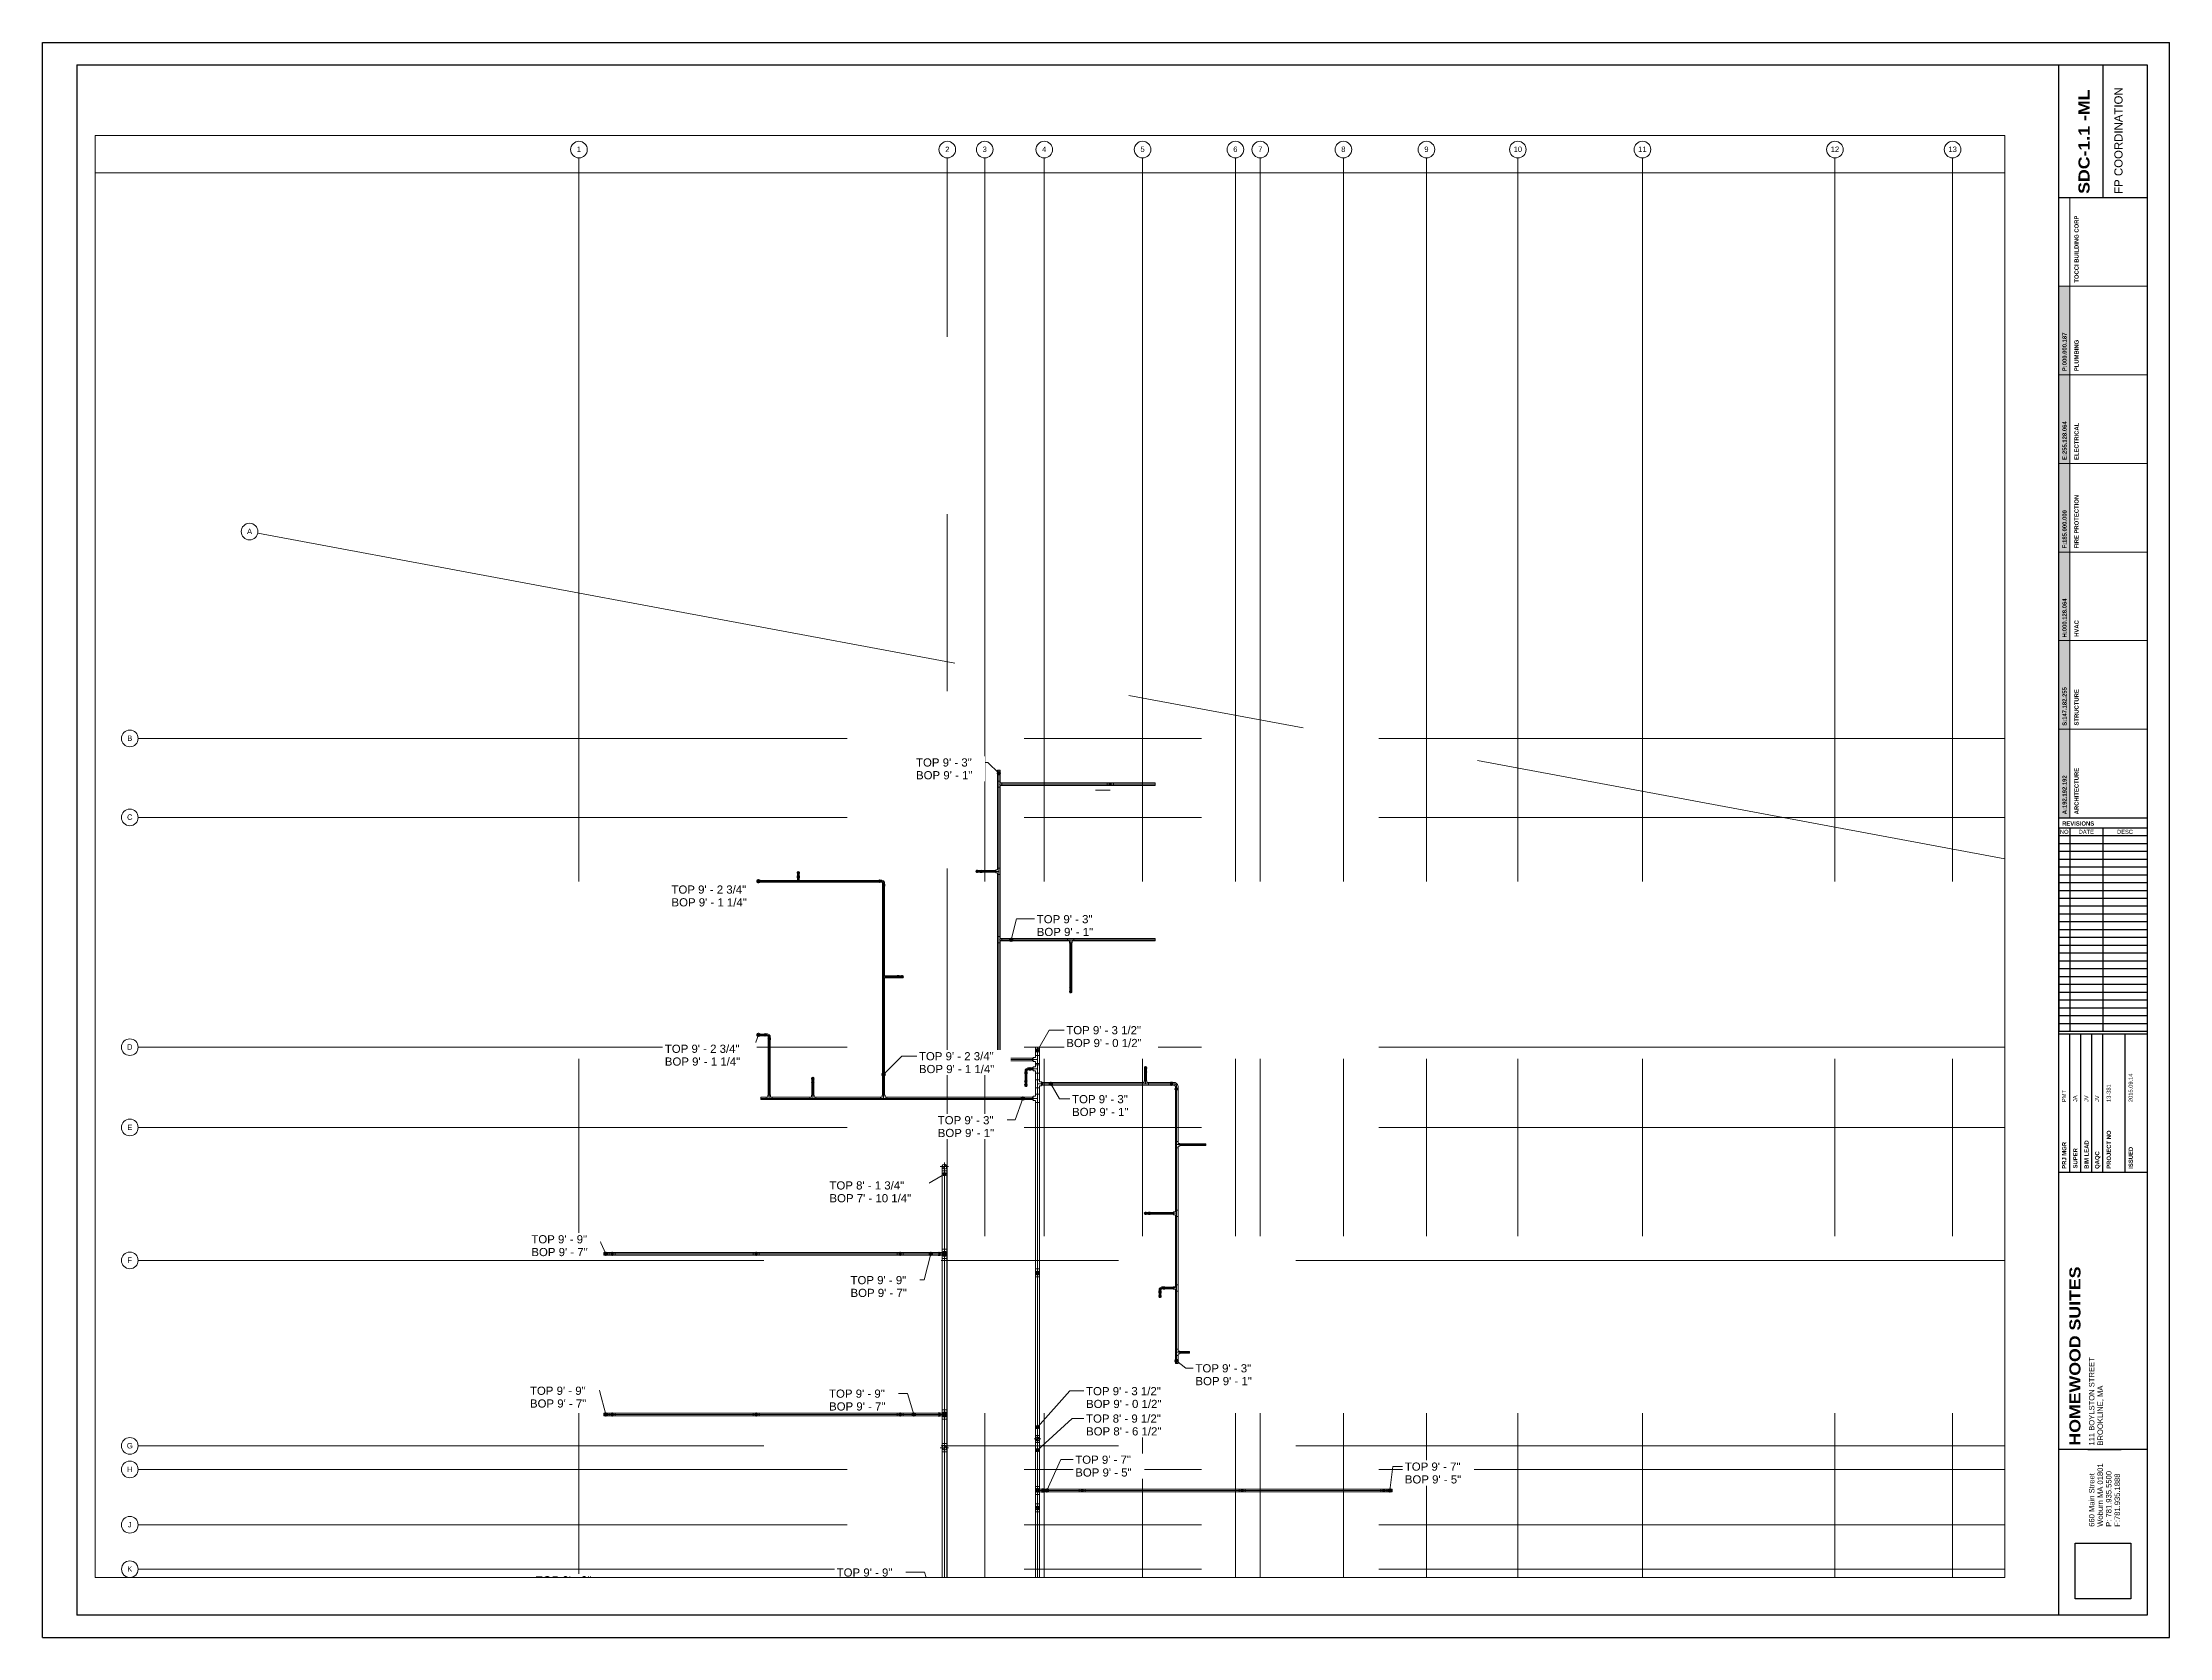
# Paper-space layout 'SDC - 0.0 - LL_A1' of a CAD drawing. Header units: inches. Extents: x -5.5 to 42.5, y -0.2 to 35.8.
# The model-space entities are those that its viewports show. They can reach past a viewport. Long polylines and large blocks are cut down to what shows.
import ezdxf

# ---------------------------------------------------------------- set-up
doc = ezdxf.new("R2010")
doc.units = ezdxf.units.IN
doc.header["$MEASUREMENT"] = 0
doc.linetypes.add('Grid Line', pattern=[0.875, 0.5, -0.125, 0.125, -0.125])
for name, color, linetype, lineweight in [('A-ANNO-NOTE', 250, 'Continuous', 9), ('G-ANNO-DIMS', 251, 'Continuous', 9), ('P-PIPE', 1, 'Continuous', 9), ('P-PIPE-CNTR', 1, 'Continuous', 9), ('S-GRID', 8, 'Continuous', 9), ('S-GRID-IDEN', 8, 'Continuous', 13)]:
    doc.layers.add(name, color=color, linetype=linetype, lineweight=lineweight)
doc.layers.add('A-DETL', color=250, linetype='Continuous', lineweight=5, plot=False)
doc.layers.add('VIEWPORT', color=7, linetype='Continuous', plot=False)
doc.layers.add('X - REF - ELEC', color=7, linetype='Continuous', true_color=0xff8040)
doc.styles.add('Arial', font='arial.ttf', dxfattribs={"height": 3.934132})
doc.styles.add('Arial Black', font='', dxfattribs={"height": 0.25})
doc.styles.add('Arial_1', font='arial.ttf', dxfattribs={"height": 5.901198})
doc.styles.add('Arial_2', font='arial.ttf', dxfattribs={"height": 0.092206})
doc.styles.add('Arial_B', font='arialbd.ttf', dxfattribs={"height": 0.095133})
doc.styles.get('Arial Black').set_extended_font_data('Arial Black')
picture_1 = doc.add_image_def('image1.jpg', size_in_pixel=(300, 300))

# ---------------------------------------------------------------- blocks, each defined once
blk = doc.blocks.new('Coordination Legend_36X48_2011 - Coordination Legend_36X48_2011-2112261-')
at = {"layer": 'A-ANNO-NOTE'}
for color, points in [(5, [(0, 10), (0, 12), (0.25, 12), (0.25, 10)]), (3, [(0, 4), (0, 6), (0.25, 6), (0.25, 4)]), (253, [(0, 2), (0.25, 2), (0.25, 0), (0, 0)])]:
    blk.add_hatch(color=color, dxfattribs=at).paths.add_polyline_path(points, flags=0)
at = {"layer": 'A-ANNO-NOTE', "true_color": 0xff8040, "transparency": 33554687}
blk.add_hatch(color=11, dxfattribs=at).paths.add_polyline_path([(0, 10), (0.25, 10), (0.25, 8), (0, 8)], flags=0)
at = {"layer": 'A-ANNO-NOTE', "true_color": 0xb90000}
blk.add_hatch(color=12, dxfattribs=at).paths.add_polyline_path([(0, 8), (0.25, 8), (0.25, 6), (0, 6)], flags=0)
at = {"layer": 'A-ANNO-NOTE', "true_color": 0x93b6ff}
blk.add_hatch(color=151, dxfattribs=at).paths.add_polyline_path([(0, 4), (0.25, 4), (0.25, 2), (0, 2)], flags=0)
at = {"layer": 'A-ANNO-NOTE'}
for p, q in [((0.25, 12), (0.25, 14)), ((0.25, 12), (0, 12)), ((0, 12), (0, 10)), ((0.25, 12), (2, 12)), ((0.25, 10), (0.25, 12)), ((0, 10), (0.25, 10)), ((0, 10), (0, 8)), ((0.25, 10), (0, 10)), ((0.25, 10), (2, 10)), ((0.25, 8), (0.25, 10)), ((0, 8), (0.25, 8)), ((0, 8), (0, 6)), ((0.25, 8), (0, 8)), ((0.25, 8), (2, 8)), ((0.25, 6), (0.25, 8)), ((0, 6), (0.25, 6)), ((0.25, 6), (0, 6)), ((0, 6), (0, 4)), ((0.25, 6), (2, 6)), ((0.25, 4), (0.25, 6)), ((0, 4), (0.25, 4)), ((0, 4), (0, 2)), ((0.25, 4), (0, 4)), ((0.25, 4), (2, 4)), ((0.25, 2), (0.25, 4)), ((0, 2), (0.25, 2)), ((0, 2), (0, 0)), ((0.25, 2), (0, 2)), ((0.25, 2), (2, 2)), ((0.25, 0), (0.25, 2)), ((0, 0), (0.25, 0))]:
    blk.add_line(p, q, dxfattribs=at)
at = {"layer": 'A-ANNO-NOTE', "char_height": 0.09513, "attachment_point": 1, "rotation": 90, "line_spacing_factor": 0.938532, "style": 'Arial_B'}
for s, insert, width in [('P:000.000.187', (0.085, 10.082), 1.008), ('E:255.128.064', (0.085, 8.078), 1.008), ('F:185.000.000', (0.085, 6.081), 1.00012), ('H:000.128.064', (0.085, 4.072), 1.017), ('S:147.182.255', (0.085, 2.079), 1.008), ('A:192.192.192', (0.085, 0.081), 1.01362)]:
    blk.add_mtext(s, dxfattribs=dict(at, insert=insert, width=width))
blk = doc.blocks.new('Transition - Generic - Plumbing-CW-1127470-MAIN LEVEL')
at = {"layer": 'P-PIPE'}
for radius, start, end in [(1.3125, 0, 180), (1.3125, 180, 0), (0.5625, 0, 180), (0.5625, 180, 0)]:
    blk.add_arc((-531.75, 313.742802), radius, start, end, dxfattribs=at)
blk = doc.blocks.new('Victaulic-VicPress316-Elbow 90-45deg Style P568_P571 - Standard-V5-MAIN LEVEL')
at = {"layer": 'P-PIPE'}
for p, q in [((-559.3, 302.5), (-559.3, 302.2)), ((-559.3, 301.9), (-559.3, 301.4)), ((-559.2, 302.5), (-559.2, 301.2)), ((-559.2, 301.3), (-559.2, 300.4)), ((-558.6, 301.3), (-559.2, 301.3)), ((-559.2, 301.3), (-558.6, 301.3)), ((-558.6, 302.5), (-558.6, 302.5)), ((-558.6, 302.5), (-558.6, 302.5)), ((-558.6, 302.5), (-558.6, 302.5)), ((-558.6, 302.5), (-558.6, 302.5)), ((-558.6, 302.2), (-558.6, 302.2)), ((-558.6, 302.2), (-558.6, 302.2)), ((-558.6, 301.9), (-558.6, 301.9)), ((-558.6, 301.9), (-558.6, 301.9)), ((-557.9, 301.3), (-558.6, 301.3)), ((-558.6, 301.3), (-557.9, 301.3)), ((-558.6, 300.4), (-558.6, 301.3)), ((-558.6, 301.2), (-558.6, 301.2)), ((-558.6, 301.2), (-558.6, 301.2)), ((-558.6, 300.4), (-558.6, 299)), ((-558.6, 299), (-558.6, 299)), ((-557.9, 301.2), (-557.9, 302.5)), ((-557.9, 300.4), (-557.9, 301.3)), ((-557.8, 302.2), (-557.8, 302.5)), ((-557.8, 301.4), (-557.8, 301.9))]:
    blk.add_line(p, q, dxfattribs=at)
at = {"layer": 'P-PIPE', "flags": 128}
for points in [[(-559.3, 301.9), (-559.4, 302), (-559.5, 302.1), (-559.3, 302.2), (-559.3, 302.2)], [(-558.6, 299.9), (-559, 299.8), (-559.3, 299.6), (-559.5, 299.2), (-559.4, 298.8), (-559.3, 298.4), (-558.9, 298.2), (-558.6, 298.1)], [(-559.3, 302.2), (-559.2, 302.2), (-559, 302.2), (-558.6, 302.2), (-558.6, 302.2)], [(-558.6, 302.2), (-558.9, 302.2), (-559.2, 302.2), (-559.3, 302.2), (-559.3, 302.2)], [(-559.3, 301.9), (-559.2, 301.9), (-559, 301.9), (-558.6, 301.9), (-558.6, 301.9)], [(-558.6, 301.9), (-558.9, 301.9), (-559.2, 301.9), (-559.3, 301.9), (-559.3, 301.9)], [(-559.2, 301.2), (-559.3, 301.4), (-559.3, 301.4)], [(-558.6, 299.8), (-558.9, 299.7), (-559.2, 299.4), (-559.3, 299.1), (-559.3, 298.7), (-559, 298.4), (-558.7, 298.2), (-558.6, 298.2)], [(-559.2, 300.4), (-559.2, 299.9), (-559.2, 299.5), (-559.2, 299.2), (-559.2, 299), (-559.2, 299)], [(-557.8, 302.2), (-557.9, 302.2), (-558.1, 302.2), (-558.5, 302.2), (-558.6, 302.2)], [(-558.6, 302.2), (-558.2, 302.2), (-557.9, 302.2), (-557.8, 302.2), (-557.8, 302.2)], [(-557.8, 301.9), (-557.9, 301.9), (-558.1, 301.9), (-558.5, 301.9), (-558.6, 301.9)], [(-558.6, 301.9), (-558.2, 301.9), (-557.9, 301.9), (-557.8, 301.9), (-557.8, 301.9)], [(-558.6, 298.1), (-558.2, 298.2), (-557.8, 298.4), (-557.7, 298.8), (-557.7, 299.2), (-557.9, 299.6), (-558.2, 299.8), (-558.6, 299.9)], [(-558.6, 298.2), (-558.2, 298.3), (-557.9, 298.6), (-557.8, 298.9), (-557.9, 299.3), (-558.1, 299.6), (-558.4, 299.8), (-558.6, 299.8)], [(-557.8, 301.4), (-557.9, 301.2), (-557.9, 301.2)], [(-557.9, 299), (-557.9, 299.1), (-557.9, 299.4), (-557.9, 299.8), (-557.9, 300.2), (-557.9, 300.4)], [(-557.8, 302.2), (-557.7, 302.1), (-557.7, 302), (-557.8, 301.9), (-557.8, 301.9)]]:
    blk.add_lwpolyline(points, dxfattribs=at)
at = {"layer": 'P-PIPE'}
for radius, start, end in [(0.767, 90, 270), (0.767, 90, 270), (0.767, 90, 270), (0.658, 90, 270), (0.658, 90, 270), (0.658, 90, 180), (0.658, 180, 270), (0.767, 270, 90), (0.767, 270, 90), (0.767, 270, 90), (0.658, 270, 90), (0.658, 270, 90), (0.658, 0, 90), (0.658, 270, 0)]:
    blk.add_arc((-558.6, 299), radius, start, end, dxfattribs=at)
blk = doc.blocks.new('Victaulic-VicPress316-Elbow 90-45deg Style P568_P571 - Standard-523083-MAIN LEVEL')
at = {"layer": 'P-PIPE'}
for p, q in [((-436.2, 302.5), (-436.2, 302.2)), ((-436.2, 301.9), (-436.2, 301.4)), ((-436.1, 302.5), (-436.1, 301.2)), ((-436.1, 301.3), (-436.1, 300.4)), ((-436.1, 301.3), (-435.4, 301.3)), ((-435.4, 301.3), (-436.1, 301.3)), ((-435.4, 302.5), (-435.4, 302.5)), ((-435.4, 302.5), (-435.4, 302.5)), ((-435.4, 302.5), (-435.4, 302.5)), ((-435.4, 302.5), (-435.4, 302.5)), ((-435.4, 302.2), (-435.4, 302.2)), ((-435.4, 302.2), (-435.4, 302.2)), ((-435.4, 301.9), (-435.4, 301.9)), ((-435.4, 301.9), (-435.4, 301.9)), ((-435.4, 301.3), (-434.7, 301.3)), ((-434.7, 301.3), (-435.4, 301.3)), ((-435.4, 300.4), (-435.4, 301.3)), ((-435.4, 301.2), (-435.4, 301.2)), ((-435.4, 301.2), (-435.4, 301.2)), ((-435.4, 299), (-435.4, 300.4)), ((-435.4, 299), (-435.4, 299)), ((-434.7, 301.2), (-434.7, 302.5)), ((-434.7, 300.4), (-434.7, 301.3)), ((-434.6, 302.2), (-434.6, 302.5)), ((-434.6, 301.4), (-434.6, 301.9))]:
    blk.add_line(p, q, dxfattribs=at)
at = {"layer": 'P-PIPE', "flags": 128}
for points in [[(-436.2, 301.9), (-436.3, 302), (-436.3, 302.1), (-436.2, 302.2), (-436.2, 302.2)], [(-435.4, 299.9), (-435.8, 299.8), (-436.1, 299.6), (-436.3, 299.2), (-436.3, 298.8), (-436.1, 298.4), (-435.8, 298.2), (-435.4, 298.1)], [(-436.2, 302.2), (-436.1, 302.2), (-435.8, 302.2), (-435.5, 302.2), (-435.4, 302.2)], [(-435.4, 302.2), (-435.8, 302.2), (-436, 302.2), (-436.2, 302.2), (-436.2, 302.2)], [(-436.2, 301.9), (-436.1, 301.9), (-435.8, 301.9), (-435.5, 301.9), (-435.4, 301.9)], [(-435.4, 301.9), (-435.8, 301.9), (-436, 301.9), (-436.2, 301.9), (-436.2, 301.9)], [(-436.1, 301.2), (-436.2, 301.4), (-436.2, 301.4)], [(-435.4, 299.8), (-435.8, 299.7), (-436, 299.4), (-436.2, 299.1), (-436.1, 298.7), (-435.9, 298.4), (-435.5, 298.2), (-435.4, 298.2)], [(-436.1, 300.4), (-436.1, 299.9), (-436.1, 299.5), (-436.1, 299.2), (-436.1, 299), (-436.1, 299)], [(-434.6, 302.2), (-434.7, 302.2), (-435, 302.2), (-435.3, 302.2), (-435.4, 302.2)], [(-435.4, 302.2), (-435, 302.2), (-434.8, 302.2), (-434.6, 302.2), (-434.6, 302.2)], [(-434.6, 301.9), (-434.7, 301.9), (-435, 301.9), (-435.3, 301.9), (-435.4, 301.9)], [(-435.4, 301.9), (-435, 301.9), (-434.8, 301.9), (-434.6, 301.9), (-434.6, 301.9)], [(-435.4, 298.1), (-435, 298.2), (-434.7, 298.4), (-434.5, 298.8), (-434.5, 299.2), (-434.7, 299.6), (-435, 299.8), (-435.4, 299.9)], [(-435.4, 298.2), (-435, 298.3), (-434.8, 298.6), (-434.6, 298.9), (-434.7, 299.3), (-434.9, 299.6), (-435.3, 299.8), (-435.4, 299.8)], [(-434.6, 301.4), (-434.7, 301.2), (-434.7, 301.2)], [(-434.7, 299), (-434.7, 299.1), (-434.7, 299.4), (-434.7, 299.8), (-434.7, 300.2), (-434.7, 300.4)], [(-434.6, 302.2), (-434.5, 302.1), (-434.5, 302), (-434.6, 301.9), (-434.6, 301.9)]]:
    blk.add_lwpolyline(points, dxfattribs=at)
at = {"layer": 'P-PIPE'}
for radius, start, end in [(0.767, 90, 270), (0.767, 90, 270), (0.767, 90, 270), (0.657, 90, 270), (0.657, 90, 270), (0.657, 90, 180), (0.657, 180, 270), (0.767, 270, 90), (0.767, 270, 90), (0.767, 270, 90), (0.658, 270, 90), (0.658, 270, 90), (0.658, 0, 90), (0.658, 270, 0)]:
    blk.add_arc((-435.4, 299), radius, start, end, dxfattribs=at)
blk = doc.blocks.new('Victaulic-VicPress316-Elbow 90-45deg Style P568_P571 - Standard-V7-MAIN LEVEL')
at = {"layer": 'P-PIPE'}
for p, q in [((-3.2, 0.8), (-3.5, 0.8)), ((-3.5, 0.8), (-3.5, -0.8)), ((-3.5, -0.8), (-3.5, 0.8)), ((-2.2, 0.7), (-3.5, 0.7)), ((-3.5, -0.7), (-3.5, 0.7)), ((-3.5, 0.7), (-3.5, -0.7)), ((-3.2, -0.8), (-3.2, 0.8)), ((-3.2, 0.8), (-3.2, -0.8)), ((-2.4, 0.8), (-2.9, 0.8)), ((-2.9, -0.8), (-2.9, 0.8)), ((-2.9, 0.8), (-2.9, -0.8)), ((-1.4, 0.7), (-2.3, 0.7)), ((-2.3, 0), (-2.3, 0.7)), ((-2.3, 0.7), (-2.3, 0)), ((-2.2, -0.7), (-2.2, 0.7)), ((-2.2, 0.7), (-2.2, -0.7)), ((-0.8, 3.5), (-0.8, 3.2)), ((0.8, 3.5), (-0.8, 3.5)), ((-0.8, 3.5), (0.8, 3.5)), ((-0.8, 3.2), (0.8, 3.2)), ((0.8, 3.2), (-0.8, 3.2)), ((-0.8, 2.9), (-0.8, 2.4)), ((-0.8, 2.9), (0.8, 2.9)), ((0.8, 2.9), (-0.8, 2.9)), ((-0.7, 3.5), (-0.7, 2.2)), ((-0.7, 3.5), (0.7, 3.5)), ((0.7, 3.5), (-0.7, 3.5)), ((-0.7, 2.3), (-0.7, 1.4)), ((0, 2.3), (-0.7, 2.3)), ((-0.7, 2.3), (0, 2.3)), ((-0.7, 2.2), (0.7, 2.2)), ((0.7, 2.2), (-0.7, 2.2)), ((0, 2.3), (0.7, 2.3)), ((0.7, 2.3), (0, 2.3)), ((0, 1.4), (0, 2.3)), ((0.7, 2.2), (0.7, 3.5)), ((0.7, 1.4), (0.7, 2.3)), ((0.8, 3.2), (0.8, 3.5)), ((0.8, 2.4), (0.8, 2.9)), ((-3.5, -0.7), (-2.2, -0.7)), ((-3.5, -0.8), (-3.2, -0.8)), ((-2.9, -0.8), (-2.4, -0.8)), ((-2.3, 0), (-2.3, -0.7)), ((-2.3, -0.7), (-2.3, 0)), ((-1.4, 0), (-2.3, 0)), ((-2.3, -0.7), (-1.4, -0.7))]:
    blk.add_line(p, q, dxfattribs=at)
at = {"layer": 'P-PIPE', "flags": 128}
for points in [[(-3.2, 0.8), (-3.1, 0.9), (-3, 0.9), (-2.9, 0.8), (-2.9, 0.8)], [(-3.2, 0.8), (-3.2, 0.7), (-3.2, 0.4), (-3.2, 0.1), (-3.2, -0.3), (-3.2, -0.6), (-3.2, -0.8), (-3.2, -0.8)], [(-3.2, -0.8), (-3.2, -0.7), (-3.2, -0.4), (-3.2, -0.1), (-3.2, 0.3), (-3.2, 0.6), (-3.2, 0.8), (-3.2, 0.8)], [(-2.9, -0.8), (-2.9, -0.7), (-2.9, -0.4), (-2.9, -0.1), (-2.9, 0.3), (-2.9, 0.6), (-2.9, 0.8), (-2.9, 0.8)], [(-2.9, 0.8), (-2.9, 0.7), (-2.9, 0.4), (-2.9, 0.1), (-2.9, -0.3), (-2.9, -0.6), (-2.9, -0.8), (-2.9, -0.8)], [(-2.4, 0.8), (-2.2, 0.7), (-2.2, 0.7)], [(-0.7, 1.4), (-0.7, 1), (-1, 0.8), (-1.4, 0.7), (-1.4, 0.7)], [(-1.4, -0.7), (-0.8, -0.6), (-0.2, -0.3), (0.2, 0.1), (0.5, 0.7), (0.7, 1.3), (0.7, 1.4)], [(-0.8, 2.9), (-0.9, 3), (-0.9, 3.1), (-0.8, 3.2), (-0.8, 3.2)], [(0.8, 3.2), (0.7, 3.2), (0.4, 3.2), (0.1, 3.2), (-0.3, 3.2), (-0.6, 3.2), (-0.8, 3.2), (-0.8, 3.2)], [(-0.8, 3.2), (-0.7, 3.2), (-0.4, 3.2), (-0.1, 3.2), (0.3, 3.2), (0.6, 3.2), (0.8, 3.2), (0.8, 3.2)], [(-0.8, 2.9), (-0.7, 2.9), (-0.4, 2.9), (-0.1, 2.9), (0.3, 2.9), (0.6, 2.9), (0.8, 2.9), (0.8, 2.9)], [(0.8, 2.9), (0.7, 2.9), (0.4, 2.9), (0.1, 2.9), (-0.3, 2.9), (-0.6, 2.9), (-0.8, 2.9), (-0.8, 2.9)], [(-0.7, 2.2), (-0.8, 2.4), (-0.8, 2.4)], [(0.8, 2.4), (0.7, 2.2), (0.7, 2.2)], [(0.8, 3.2), (0.9, 3.1), (0.9, 3), (0.8, 2.9), (0.8, 2.9)], [(-2.9, -0.8), (-3, -0.9), (-3.1, -0.9), (-3.2, -0.8), (-3.2, -0.8)], [(-2.2, -0.7), (-2.4, -0.8), (-2.4, -0.8)]]:
    blk.add_lwpolyline(points, dxfattribs=at)
at = {"layer": 'P-PIPE'}
blk.add_arc((-1.4, 1.4), 1.39, 270, 0, dxfattribs=at)
blk = doc.blocks.new('Victaulic-VicPress316-Elbow 90-45deg Style P568_P571 - Standard-V4-MAIN LEVEL')
at = {"layer": 'P-PIPE'}
for p, q in [((-4.2, 1.1), (-4.5, 1.1)), ((-4.5, 1.1), (-4.5, -1.1)), ((-4.5, -1.1), (-4.5, 1.1)), ((-3.1, 0.9), (-4.5, 0.9)), ((-4.5, -1), (-4.5, 0.9)), ((-4.5, 0.9), (-4.5, -1)), ((-4.2, -1.1), (-4.2, 1.1)), ((-4.2, 1.1), (-4.2, -1.1)), ((-3.3, 1.1), (-3.8, 1.1)), ((-3.8, -1.1), (-3.8, 1.1)), ((-3.8, 1.1), (-3.8, -1.1)), ((-2, 0.9), (-3.2, 0.9)), ((-3.2, 0), (-3.2, 0.9)), ((-3.2, 0.9), (-3.2, 0)), ((-3.1, -1), (-3.1, 0.9)), ((-3.1, 0.9), (-3.1, -1)), ((-1.1, 4.5), (-1.1, 4.2)), ((1.1, 4.5), (-1.1, 4.5)), ((-1.1, 4.5), (1.1, 4.5)), ((-1.1, 4.2), (1.1, 4.2)), ((1.1, 4.2), (-1.1, 4.2)), ((-1.1, 3.8), (-1.1, 3.3)), ((-1.1, 3.8), (1.1, 3.8)), ((1.1, 3.8), (-1.1, 3.8)), ((-1, 4.5), (-1, 3.1)), ((-1, 4.5), (0.9, 4.5)), ((0.9, 4.5), (-1, 4.5)), ((-1, 3.2), (-1, 2)), ((0, 3.2), (-1, 3.2)), ((-1, 3.2), (0, 3.2)), ((-1, 3.1), (0.9, 3.1)), ((0.9, 3.1), (-1, 3.1)), ((0, 3.2), (0.9, 3.2)), ((0.9, 3.2), (0, 3.2)), ((0, 2), (0, 3.2)), ((0.9, 3.1), (0.9, 4.5)), ((0.9, 2), (0.9, 3.2)), ((1.1, 4.2), (1.1, 4.5)), ((1.1, 3.3), (1.1, 3.8)), ((-4.5, -1), (-3.1, -1)), ((-4.5, -1.1), (-4.2, -1.1)), ((-3.8, -1.1), (-3.3, -1.1)), ((-3.2, 0), (-3.2, -1)), ((-3.2, -1), (-3.2, 0)), ((-2, 0), (-3.2, 0)), ((-3.2, -1), (-2, -1))]:
    blk.add_line(p, q, dxfattribs=at)
at = {"layer": 'P-PIPE', "flags": 128}
for points in [[(-4.2, 1.1), (-4.1, 1.2), (-3.9, 1.2), (-3.8, 1.1), (-3.8, 1.1)], [(-4.2, 1.1), (-4.2, 1), (-4.2, 0.7), (-4.2, 0.3), (-4.2, -0.1), (-4.2, -0.5), (-4.2, -0.9), (-4.2, -1), (-4.2, -1.1)], [(-4.2, -1.1), (-4.2, -1), (-4.2, -0.7), (-4.2, -0.3), (-4.2, 0.1), (-4.2, 0.5), (-4.2, 0.9), (-4.2, 1), (-4.2, 1.1)], [(-3.8, -1.1), (-3.8, -1), (-3.8, -0.7), (-3.8, -0.3), (-3.8, 0.1), (-3.8, 0.5), (-3.8, 0.9), (-3.8, 1), (-3.8, 1.1)], [(-3.8, 1.1), (-3.8, 1), (-3.8, 0.7), (-3.8, 0.3), (-3.8, -0.1), (-3.8, -0.5), (-3.8, -0.9), (-3.8, -1), (-3.8, -1.1)], [(-3.3, 1.1), (-3.1, 1), (-3.1, 0.9)], [(-1, 2), (-1, 1.6), (-1.3, 1.2), (-1.7, 1), (-2, 0.9)], [(-2, -1), (-1.3, -0.9), (-0.6, -0.6), (0, -0.1), (0.5, 0.4), (0.8, 1.1), (0.9, 1.8), (0.9, 2)], [(-1.1, 3.8), (-1.2, 3.9), (-1.2, 4.1), (-1.1, 4.2), (-1.1, 4.2)], [(1.1, 4.2), (1, 4.2), (0.7, 4.2), (0.3, 4.2), (-0.1, 4.2), (-0.5, 4.2), (-0.9, 4.2), (-1, 4.2), (-1.1, 4.2)], [(-1.1, 4.2), (-1, 4.2), (-0.7, 4.2), (-0.3, 4.2), (0.1, 4.2), (0.5, 4.2), (0.9, 4.2), (1, 4.2), (1.1, 4.2)], [(-1.1, 3.8), (-1, 3.8), (-0.7, 3.8), (-0.3, 3.8), (0.1, 3.8), (0.5, 3.8), (0.9, 3.8), (1, 3.8), (1.1, 3.8)], [(1.1, 3.8), (1, 3.8), (0.7, 3.8), (0.3, 3.8), (-0.1, 3.8), (-0.5, 3.8), (-0.9, 3.8), (-1, 3.8), (-1.1, 3.8)], [(-1, 3.1), (-1.1, 3.3), (-1.1, 3.3)], [(1.1, 3.3), (1, 3.1), (0.9, 3.1)], [(1.1, 4.2), (1.2, 4.1), (1.2, 3.9), (1.1, 3.8), (1.1, 3.8)], [(-3.8, -1.1), (-3.9, -1.2), (-4.1, -1.2), (-4.2, -1.1), (-4.2, -1.1)], [(-3.1, -1), (-3.3, -1.1), (-3.3, -1.1)]]:
    blk.add_lwpolyline(points, dxfattribs=at)
at = {"layer": 'P-PIPE'}
blk.add_arc((-2, 2), 2.02, 270, 0, dxfattribs=at)
blk = doc.blocks.new('Elbow - Welded - Generic - Standard-1192621-MAIN LEVEL')
at = {"layer": 'P-PIPE', "flags": 128}
for points in [[(-3085.8, 1030.7), (-3085.8, 1030.6), (-3085.8, 1030.4), (-3085.8, 1029.9), (-3085.8, 1029.4), (-3085.8, 1028.7), (-3085.8, 1028), (-3085.8, 1027.8)], [(-3082.3, 1027.8), (-3082.3, 1028.5), (-3082.3, 1029.2), (-3082.3, 1029.8), (-3082.3, 1030.3), (-3082.3, 1030.6), (-3082.3, 1030.7), (-3082.3, 1030.7)]]:
    blk.add_lwpolyline(points, dxfattribs=at)
at = {"layer": 'P-PIPE'}
for start, end in [(90, 270), (270, 90)]:
    blk.add_arc((-3084.1, 1030.7), 1.75, start, end, dxfattribs=at)
for start_param, end_param in [(1.570796, 4.712389), (4.712389, 7.853982)]:
    blk.add_ellipse((-3084.1, 1027.8), major_axis=(1.75, 0), ratio=0.000261, start_param=start_param, end_param=end_param, dxfattribs=at)
blk = doc.blocks.new('Elbow - Welded - Generic - Standard-V16-MAIN LEVEL')
at = {"layer": 'P-PIPE', "flags": 128}
for points in [[(-3085.8, 827.7), (-3085.8, 827.8), (-3085.8, 828.1), (-3085.8, 828.5), (-3085.8, 829.1), (-3085.8, 829.8), (-3085.8, 830.5), (-3085.8, 830.7)], [(-3085.8, 827.7), (-3085.7, 828.3), (-3085.5, 828.8), (-3085, 829.2), (-3084.5, 829.4), (-3084.1, 829.5)], [(-3084.1, 829.5), (-3083.5, 829.4), (-3083, 829.1), (-3082.6, 828.7), (-3082.4, 828.2), (-3082.3, 827.7)], [(-3082.3, 830.7), (-3082.3, 830), (-3082.3, 829.3), (-3082.3, 828.7), (-3082.3, 828.2), (-3082.3, 827.9), (-3082.3, 827.8), (-3082.3, 827.7)], [(-3084.1, 826), (-3084.6, 826.1), (-3085.1, 826.4), (-3085.5, 826.8), (-3085.8, 827.3), (-3085.8, 827.7)], [(-3082.3, 827.7), (-3082.4, 827.2), (-3082.7, 826.7), (-3083.1, 826.3), (-3083.6, 826.1), (-3084.1, 826)]]:
    blk.add_lwpolyline(points, dxfattribs=at)
at = {"layer": 'P-PIPE'}
for start, end in [(90, 270), (270, 90)]:
    blk.add_arc((-3084.1, 827.7), 1.75, start, end, dxfattribs=at)
for start_param, end_param in [(1.570796, 4.712389), (4.712389, 7.853982)]:
    blk.add_ellipse((-3084.1, 830.7), major_axis=(1.75, 0), ratio=0.000261, start_param=start_param, end_param=end_param, dxfattribs=at)
blk = doc.blocks.new('Transition - Generic - Plumbing-CW-1110282-MAIN LEVEL')
at = {"layer": 'P-PIPE'}
for radius, start, end in [(1.56, 90, 270), (0.812, 90, 270), (1.56, 270, 90), (0.812, 270, 90)]:
    blk.add_arc((-3084.1, 71.7), radius, start, end, dxfattribs=at)
blk = doc.blocks.new('Victaulic-VicPress316-Elbow 90-45deg Style P568_P571 - Standard-V3-MAIN LEVEL')
at = {"layer": 'P-PIPE'}
for p, q in [((-202.7, 163.7), (-202.7, 163.2)), ((-202.7, 162.9), (-202.7, 162.5)), ((-202.5, 165), (-202.5, 163.9)), ((-202.5, 164), (-202.5, 162.5)), ((-202.5, 163.9), (-201.6, 163.9)), ((-201.6, 163.9), (-202.5, 163.9)), ((-201.6, 167), (-201.6, 167)), ((-201.6, 167), (-201.6, 165)), ((-201.6, 165), (-201.6, 163.9)), ((-201.6, 164), (-201.6, 164)), ((-201.6, 164), (-201.6, 164)), ((-201.6, 163.9), (-200.6, 163.9)), ((-200.6, 163.9), (-201.6, 163.9)), ((-201.6, 163.2), (-201.6, 163.2)), ((-201.6, 163.2), (-201.6, 163.2)), ((-201.6, 162.9), (-201.6, 162.9)), ((-201.6, 162.9), (-201.6, 162.9)), ((-201.6, 162.5), (-201.6, 162.5)), ((-201.6, 162.5), (-201.6, 162.5)), ((-201.6, 162.5), (-201.6, 162.5)), ((-201.6, 162.5), (-201.6, 162.5)), ((-200.6, 163.9), (-200.6, 165)), ((-200.6, 162.5), (-200.6, 164)), ((-200.5, 163.2), (-200.5, 163.7)), ((-200.5, 162.5), (-200.5, 162.9))]:
    blk.add_line(p, q, dxfattribs=at)
at = {"layer": 'P-PIPE', "flags": 128}
for points in [[(-201.6, 168.3), (-202.1, 168.2), (-202.5, 167.9), (-202.7, 167.5), (-202.8, 167), (-202.7, 166.6), (-202.5, 166.2), (-202.1, 165.9), (-201.6, 165.8), (-201.6, 165.8)], [(-202.7, 162.9), (-202.8, 162.9), (-202.8, 163.1), (-202.7, 163.2), (-202.7, 163.2)], [(-202.7, 163.7), (-202.6, 163.9), (-202.5, 164)], [(-202.7, 163.2), (-202.6, 163.2), (-202.3, 163.2), (-201.9, 163.2), (-201.6, 163.2)], [(-201.6, 163.2), (-202, 163.2), (-202.4, 163.2), (-202.6, 163.2), (-202.7, 163.2)], [(-202.7, 162.9), (-202.6, 162.9), (-202.3, 162.9), (-201.9, 162.9), (-201.6, 162.9)], [(-201.6, 162.9), (-202, 162.9), (-202.4, 162.9), (-202.6, 162.9), (-202.7, 162.9)], [(-202.5, 167), (-202.5, 167.4), (-202.2, 167.8), (-201.8, 168), (-201.6, 168)], [(-201.6, 166.1), (-202, 166.2), (-202.3, 166.4), (-202.5, 166.8), (-202.5, 167)], [(-202.5, 165), (-202.5, 165.6), (-202.5, 166.2), (-202.5, 166.6), (-202.5, 166.9), (-202.5, 167), (-202.5, 167)], [(-201.6, 165.8), (-201.1, 165.9), (-200.7, 166.2), (-200.5, 166.6), (-200.4, 167), (-200.5, 167.5), (-200.7, 167.9), (-201.1, 168.2), (-201.6, 168.3), (-201.6, 168.3)], [(-201.6, 168), (-201.2, 167.9), (-200.9, 167.6), (-200.7, 167.3), (-200.6, 167)], [(-200.6, 167), (-200.7, 166.6), (-201, 166.3), (-201.4, 166.1), (-201.6, 166.1)], [(-200.5, 163.2), (-200.6, 163.2), (-200.9, 163.2), (-201.3, 163.2), (-201.6, 163.2)], [(-201.6, 163.2), (-201.2, 163.2), (-200.8, 163.2), (-200.6, 163.2), (-200.5, 163.2)], [(-200.5, 162.9), (-200.6, 162.9), (-200.9, 162.9), (-201.3, 162.9), (-201.6, 162.9)], [(-201.6, 162.9), (-201.2, 162.9), (-200.8, 162.9), (-200.6, 162.9), (-200.5, 162.9)], [(-200.6, 167), (-200.6, 166.9), (-200.6, 166.7), (-200.6, 166.2), (-200.6, 165.7), (-200.6, 165.1), (-200.6, 165)], [(-200.6, 164), (-200.5, 163.8), (-200.5, 163.7)], [(-200.5, 163.2), (-200.4, 163.1), (-200.4, 163), (-200.5, 162.9), (-200.5, 162.9)]]:
    blk.add_lwpolyline(points, dxfattribs=at)
at = {"layer": 'P-PIPE'}
for radius, start, end in [(1.06, 90, 270), (1.06, 90, 270), (1.06, 90, 270), (0.95, 90, 270), (0.95, 90, 270), (0.95, 90, 180), (0.95, 180, 270), (1.06, 270, 90), (1.06, 270, 90), (1.06, 270, 90), (0.95, 270, 90), (0.95, 270, 90), (0.95, 0, 90), (0.95, 270, 0)]:
    blk.add_arc((-201.6, 167), radius, start, end, dxfattribs=at)
blk = doc.blocks.new('Transition - Generic - Plumbing-CW-1022941-MAIN LEVEL')
at = {"layer": 'P-PIPE'}
for radius, start, end in [(0.8125, 90, 270), (0.5625, 90, 270), (0.8125, 270, 90), (0.5625, 270, 90)]:
    blk.add_arc((-1197, 38.637308), radius, start, end, dxfattribs=at)
blk = doc.blocks.new('Transition - Generic - Plumbing-CW-1126388-MAIN LEVEL')
at = {"layer": 'P-PIPE'}
for radius, start, end in [(1.3125, 0, 180), (1.3125, 180, 0), (0.8125, 0, 180), (0.8125, 180, 0)]:
    blk.add_arc((-182.12, 313.742802), radius, start, end, dxfattribs=at)
blk = doc.blocks.new('Elbow - Welded - Generic - Standard-V6-MAIN LEVEL')
at = {"layer": 'P-PIPE'}
blk.add_line((-704.9, 313.7), (-704.9, 313.7), dxfattribs=at)
blk.add_line((-704.9, 313.7), (-704.9, 313.7), dxfattribs=at)
at = {"layer": 'P-PIPE', "flags": 128}
for points in [[(-708.9, 313.7), (-708.8, 314.3), (-708.5, 314.7), (-708.1, 315), (-707.6, 315.2), (-707.5, 315.2)], [(-707.5, 312.3), (-708, 312.4), (-708.4, 312.7), (-708.7, 313.1), (-708.9, 313.6), (-708.9, 313.7)], [(-707.5, 315.2), (-707.4, 315.2), (-707.1, 315.2), (-706.7, 315.2), (-706.1, 315.2), (-705.5, 315.2), (-704.9, 315.2)], [(-707.5, 315.2), (-707, 315.1), (-706.5, 314.8), (-706.2, 314.4), (-706, 313.9), (-706, 313.7)], [(-706, 313.7), (-706.1, 313.2), (-706.4, 312.8), (-706.8, 312.5), (-707.3, 312.3), (-707.5, 312.3)], [(-704.9, 312.3), (-705.6, 312.3), (-706.3, 312.3), (-706.8, 312.3), (-707.2, 312.3), (-707.4, 312.3), (-707.5, 312.3)]]:
    blk.add_lwpolyline(points, dxfattribs=at)
at = {"layer": 'P-PIPE'}
for start, end in [(0, 180), (180, 0)]:
    blk.add_arc((-707.5, 313.7), 1.44, start, end, dxfattribs=at)
blk = doc.blocks.new('Elbow - Welded - Generic - Standard-1127339-MAIN LEVEL')
at = {"layer": 'P-PIPE'}
blk.add_line((-332, 316.3), (-332, 316.3), dxfattribs=at)
blk.add_line((-332, 316.3), (-332, 316.3), dxfattribs=at)
at = {"layer": 'P-PIPE', "flags": 128}
for points in [[(-333.4, 316.3), (-333.4, 315.6), (-333.4, 315), (-333.4, 314.4), (-333.4, 314), (-333.4, 313.8), (-333.4, 313.7)], [(-330.6, 313.7), (-330.6, 313.8), (-330.6, 314.1), (-330.6, 314.5), (-330.6, 315.1), (-330.6, 315.7), (-330.6, 316.3)]]:
    blk.add_lwpolyline(points, dxfattribs=at)
at = {"layer": 'P-PIPE'}
for start, end in [(90, 270), (270, 90)]:
    blk.add_arc((-332, 313.7), 1.44, start, end, dxfattribs=at)
blk = doc.blocks.new('Grid - 3_16_-139788-MAIN LEVEL')
at = {"layer": 'S-GRID-IDEN'}
blk.add_circle((0, 0), 0.188, dxfattribs=at)

msp = doc.modelspace()

# ---------------------------------------------------------------- linework, layer by layer
at = {"layer": 'A-DETL'}
msp.add_line((-2964.4, 1302.6), (-2974.9, 1302.6), dxfattribs=at)
at = {"layer": 'G-ANNO-DIMS'}
for p, q in [((-3052.8, 1322.7), (-3062.8, 1322.7)), ((-3044.8, 1314.8), (-3052.8, 1322.7)), ((-3219.9, 1231), (-3225.6, 1231)), ((-3218.4, 1236.9), (-3219.9, 1231)), ((-3035.8, 1194.6), (-3032.1, 1209.6)), ((-3032.1, 1209.6), (-3018.9, 1209.6)), ((-3218.4, 1125.9), (-3221.9, 1116)), ((-3016.9, 1114.7), (-3008.4, 1129.4)), ((-3008.4, 1129.4), (-2997.6, 1129.4)), ((-3221.9, 1116), (-3230.4, 1116)), ((-3128, 1097.3), (-3114.8, 1110.6)), ((-3114.8, 1110.6), (-3104, 1110.6)), ((-3027.5, 1080), (-3033, 1064.4)), ((-3007.3, 1090.6), (-3001, 1079.6)), ((-3001, 1079.6), (-2993.4, 1079.6)), ((-3033, 1064.4), (-3047.1, 1064.4)), ((-3097.7, 1017.3), (-3107, 1017.3)), ((-3084.1, 1025.2), (-3097.7, 1017.3)), ((-3333.4, 978.4), (-3340.5, 978.4)), ((-3328.7, 967.7), (-3333.4, 978.4)), ((-3094, 967.7), (-3098.8, 948.9)), ((-3098.8, 948.9), (-3110, 948.9)), ((-2916.4, 890.4), (-2909.7, 885.1)), ((-2909.7, 885.1), (-2904.3, 885.1)), ((-3333.2, 868.9), (-3341.5, 868.9)), ((-3328.6, 851.7), (-3333.2, 868.9)), ((-3110.7, 866.9), (-3125.6, 866.9)), ((-3106.1, 851.7), (-3110.7, 866.9)), ((-3016.9, 842.5), (-2993.6, 868.7)), ((-2993.6, 868.7), (-2983.3, 868.7)), ((-2991.9, 848.9), (-2983.3, 848.9)), ((-3010.1, 796.8), (-3000.1, 819.2)), ((-3000.1, 819.2), (-2991.1, 819.2)), ((-2762.5, 796.8), (-2760.2, 814.2)), ((-2760.2, 814.2), (-2753.1, 814.2)), ((-3098.5, 737.7), (-3120, 737.7)), ((-3090.8, 715.7), (-3098.5, 737.7)), ((-3329.6, 732.1), (-3337.4, 732.1)), ((-3328.3, 715.7), (-3329.6, 732.1))]:
    msp.add_line(p, q, dxfattribs=at)
at = {"layer": 'G-ANNO-DIMS', "lineweight": 50}
for centre in [(-3044.8, 1314.8), (-3218.4, 1236.9), (-3035.8, 1194.6), (-3218.4, 1125.9), (-3016.9, 1114.7), (-3128, 1097.3), (-3007.3, 1090.6), (-3027.5, 1080), (-3084.1, 1025.2), (-3328.7, 967.7), (-3094, 967.7), (-2916.4, 890.4), (-3328.6, 851.7), (-3106.1, 851.7), (-3016.9, 842.5), (-3016.9, 825.9), (-3010.1, 796.8), (-2762.5, 796.8)]:
    msp.add_circle(centre, 1, dxfattribs=at)
at = {"layer": 'P-PIPE'}
for p, q in [((-3045.8, 1317.1), (-3045.8, 1309.2)), ((-3043.9, 1317.1), (-3045.8, 1317.1)), ((-3043.9, 1309.2), (-3045.8, 1309.2)), ((-3045.8, 1309.2), (-3045.8, 1304.8)), ((-3043.9, 1309.2), (-3045.8, 1309.2)), ((-3045.8, 1309.2), (-3043.9, 1309.2)), ((-3043.9, 1309.2), (-3043.9, 1317.1)), ((-3043.9, 1307.9), (-3043.9, 1309.2)), ((-3042.6, 1307.9), (-3043.9, 1307.9)), ((-3043.9, 1304.8), (-3043.9, 1306)), ((-3043.9, 1306), (-3042.6, 1306)), ((-3042.6, 1307.9), (-3042.6, 1306)), ((-3042.6, 1306), (-3042.6, 1307.9)), ((-2966.6, 1307.9), (-3042.6, 1307.9)), ((-3042.6, 1306), (-3042.6, 1307.9)), ((-3042.6, 1306), (-2966.6, 1306)), ((-2962.1, 1307.9), (-2966.6, 1307.9)), ((-2966.6, 1306), (-2966.6, 1307.9)), ((-2966.6, 1306), (-2962.1, 1306)), ((-2932, 1307.9), (-2962.1, 1307.9)), ((-2962.1, 1306), (-2962.1, 1307.9)), ((-2962.1, 1306), (-2932, 1306)), ((-2932, 1306), (-2932, 1307.9)), ((-3043.9, 1304.8), (-3045.8, 1304.8)), ((-3045.8, 1304.8), (-3043.9, 1304.8)), ((-3045.8, 1304.8), (-3045.8, 1246.2)), ((-3043.9, 1304.8), (-3045.8, 1304.8)), ((-3043.9, 1246.2), (-3043.9, 1304.8)), ((-3047.5, 1244.7), (-3058, 1244.7)), ((-3058, 1243.3), (-3058, 1244.7)), ((-3047, 1244.8), (-3047.5, 1244.6)), ((-3047.5, 1243.3), (-3047.5, 1244.7)), ((-3045.8, 1245), (-3047, 1245)), ((-3047, 1245), (-3047, 1243)), ((-3047, 1243), (-3047, 1245)), ((-3045.8, 1246.2), (-3045.8, 1245)), ((-3045.8, 1246.2), (-3043.9, 1246.2)), ((-3043.9, 1246.2), (-3045.8, 1246.2)), ((-3043.9, 1246.2), (-3045.8, 1246.2)), ((-3043.9, 1241.8), (-3043.9, 1246.2)), ((-3191.1, 1237.5), (-3219.6, 1237.5)), ((-3219.6, 1236.2), (-3219.6, 1237.5)), ((-3219.6, 1236.2), (-3191.1, 1236.2)), ((-3190.3, 1237.5), (-3191.1, 1237.5)), ((-3191.1, 1237.5), (-3191.1, 1236.2)), ((-3191.1, 1236.2), (-3191.1, 1237.5)), ((-3191.1, 1236.2), (-3191.1, 1237.5)), ((-3191.1, 1236.2), (-3188.1, 1236.2)), ((-3190.3, 1240.5), (-3190.3, 1238.4)), ((-3190.3, 1240.5), (-3189, 1240.5)), ((-3190.3, 1238.4), (-3189, 1238.4)), ((-3190.3, 1238.4), (-3190.3, 1237.5)), ((-3189, 1238.4), (-3190.3, 1238.4)), ((-3190.3, 1238.4), (-3189, 1238.4)), ((-3189, 1238.4), (-3189, 1240.5)), ((-3189, 1237.5), (-3189, 1238.4)), ((-3188.1, 1237.5), (-3189, 1237.5)), ((-3130.3, 1237.5), (-3188.1, 1237.5)), ((-3188.1, 1236.2), (-3188.1, 1237.5)), ((-3188.1, 1237.5), (-3188.1, 1236.2)), ((-3188.1, 1236.2), (-3188.1, 1237.5)), ((-3188.1, 1236.2), (-3130.3, 1236.2)), ((-3130.3, 1236.2), (-3130.3, 1237.5)), ((-3128.7, 1234.5), (-3128.7, 1169.4)), ((-3128.7, 1234.5), (-3127.3, 1234.5)), ((-3127.3, 1169.4), (-3127.3, 1234.5)), ((-3058, 1243.3), (-3047.5, 1243.3)), ((-3047.5, 1243.4), (-3047, 1243.2)), ((-3047, 1243), (-3045.8, 1243)), ((-3045.8, 1243), (-3045.8, 1241.8)), ((-3045.8, 1241.8), (-3043.9, 1241.8)), ((-3043.9, 1241.8), (-3045.8, 1241.8)), ((-3045.8, 1241.8), (-3045.8, 1196.9)), ((-3043.9, 1241.8), (-3045.8, 1241.8)), ((-3043.9, 1196.9), (-3043.9, 1241.8)), ((-3045.8, 1196.9), (-3045.8, 1192.4)), ((-3043.9, 1196.9), (-3045.8, 1196.9)), ((-3045.8, 1196.9), (-3043.9, 1196.9)), ((-3043.9, 1196.9), (-3045.8, 1196.9)), ((-3043.9, 1192.4), (-3045.8, 1192.4)), ((-3045.8, 1192.4), (-3043.9, 1192.4)), ((-3045.8, 1192.4), (-3045.8, 1111.3)), ((-3043.9, 1192.4), (-3045.8, 1192.4)), ((-3043.9, 1111.3), (-3043.9, 1192.4)), ((-3043.9, 1195.6), (-3043.9, 1196.9)), ((-3042.6, 1195.6), (-3043.9, 1195.6)), ((-3043.9, 1192.4), (-3043.9, 1193.7)), ((-3043.9, 1193.7), (-3042.6, 1193.7)), ((-2995.1, 1195.6), (-3042.6, 1195.6)), ((-3042.6, 1195.6), (-3042.6, 1193.7)), ((-3042.6, 1195.6), (-3042.6, 1193.7)), ((-3042.6, 1193.7), (-3042.6, 1195.6)), ((-3042.6, 1193.7), (-2995.1, 1193.7)), ((-2995.1, 1195.6), (-2995.1, 1193.7)), ((-2990.6, 1195.6), (-2995.1, 1195.6)), ((-2995.1, 1193.7), (-2995.1, 1195.6)), ((-2995.1, 1195.6), (-2995.1, 1193.7)), ((-2995.1, 1193.7), (-2993.8, 1193.7)), ((-2993.8, 1193.7), (-2993.8, 1192.4)), ((-2993.8, 1192.4), (-2991.9, 1192.4)), ((-2991.9, 1192.4), (-2993.8, 1192.4)), ((-2993.7, 1192.4), (-2993.4, 1192)), ((-2993.5, 1192), (-2993.5, 1159.5)), ((-2992.2, 1192), (-2993.5, 1192)), ((-2992.3, 1192), (-2992.1, 1192.4)), ((-2992.2, 1159.5), (-2992.2, 1192)), ((-2991.9, 1193.7), (-2990.6, 1193.7)), ((-2991.9, 1192.4), (-2991.9, 1193.7)), ((-2990.6, 1193.7), (-2990.6, 1195.6)), ((-2990.6, 1195.6), (-2990.6, 1193.7)), ((-2932, 1195.6), (-2990.6, 1195.6)), ((-2990.6, 1195.6), (-2990.6, 1193.7)), ((-2990.6, 1193.7), (-2932, 1193.7)), ((-2932, 1195.6), (-2932, 1193.7)), ((-3128.7, 1169.4), (-3128.7, 1166.4)), ((-3127.3, 1169.4), (-3128.7, 1169.4)), ((-3128.7, 1169.4), (-3127.3, 1169.4)), ((-3128.7, 1169.4), (-3127.3, 1169.4)), ((-3127.3, 1168.5), (-3127.3, 1169.4)), ((-3126.5, 1168.5), (-3127.3, 1168.5)), ((-3117, 1168.5), (-3126.5, 1168.5)), ((-3126.5, 1168.5), (-3126.5, 1167.2)), ((-3126.5, 1167.2), (-3126.5, 1168.5)), ((-3126.5, 1168.5), (-3126.5, 1167.2)), ((-3117, 1168.5), (-3117, 1167.2)), ((-3128.7, 1166.4), (-3128.7, 1082.7)), ((-3128.7, 1166.4), (-3127.3, 1166.4)), ((-3127.3, 1166.4), (-3128.7, 1166.4)), ((-3128.7, 1166.4), (-3127.3, 1166.4)), ((-3127.3, 1166.4), (-3127.3, 1167.2)), ((-3127.3, 1167.2), (-3126.5, 1167.2)), ((-3127.3, 1082.7), (-3127.3, 1166.4)), ((-3126.5, 1167.2), (-3117, 1167.2)), ((-2992.2, 1159.5), (-2993.5, 1159.5)), ((-3213, 1126.5), (-3219.6, 1126.5)), ((-3219.6, 1125.2), (-3219.6, 1126.5)), ((-3219.6, 1125.2), (-3213, 1125.2)), ((-3213, 1125.2), (-3213, 1126.5)), ((-3211.3, 1123.5), (-3211.3, 1082.7)), ((-3211.3, 1123.5), (-3210, 1123.5)), ((-3210, 1082.7), (-3210, 1123.5)), ((-3043.9, 1111.3), (-3045.8, 1111.3)), ((-3020.6, 1109), (-3041.6, 1109)), ((-3041.6, 1107.1), (-3041.6, 1109)), ((-3041.6, 1107.1), (-3020.6, 1107.1)), ((-3019.9, 1109.4), (-3020.6, 1108.9)), ((-3020.6, 1107.1), (-3020.6, 1109)), ((-3020.6, 1107.3), (-3019.9, 1106.8)), ((-3018.4, 1109.5), (-3019.9, 1109.5)), ((-3019.9, 1109.5), (-3019.9, 1106.6)), ((-3019.9, 1106.6), (-3019.9, 1109.5)), ((-3019.9, 1106.6), (-3018.4, 1106.6)), ((-3018.4, 1117), (-3018.4, 1111.1)), ((-3015.5, 1117), (-3018.4, 1117)), ((-3015.5, 1111.1), (-3018.4, 1111.1)), ((-3018.4, 1111.1), (-3018.4, 1109.5)), ((-3018.4, 1111.1), (-3015.5, 1111.1)), ((-3015.5, 1111.1), (-3018.4, 1111.1)), ((-3018.4, 1106.6), (-3018.4, 1105.1)), ((-3015.5, 1111.1), (-3015.5, 1117)), ((-3015.5, 1105.1), (-3015.5, 1111.1)), ((-3179.8, 1092), (-3179.8, 1082.7)), ((-3179.8, 1092), (-3178.5, 1092)), ((-3178.5, 1082.7), (-3178.5, 1092)), ((-3025.9, 1099), (-3025.9, 1091.8)), ((-3024.6, 1099), (-3025.9, 1099)), ((-3024.6, 1091.8), (-3025.9, 1091.8)), ((-3024.6, 1091.8), (-3024.6, 1099)), ((-3020.6, 1102), (-3022.9, 1102)), ((-3022.9, 1102), (-3022.9, 1100.7)), ((-3022.9, 1100.7), (-3020.6, 1100.7)), ((-3019.9, 1102.6), (-3020.6, 1101.9)), ((-3020.6, 1102), (-3020.6, 1100.7)), ((-3020.6, 1100.8), (-3019.9, 1100)), ((-3018.4, 1102.8), (-3019.9, 1102.8)), ((-3019.9, 1102.8), (-3019.9, 1099.9)), ((-3019.9, 1099.9), (-3019.9, 1102.8)), ((-3019.9, 1099.9), (-3018.4, 1099.9)), ((-3018.4, 1105.1), (-3015.5, 1105.1)), ((-3015.5, 1105.1), (-3018.4, 1105.1)), ((-3018.4, 1105.1), (-3018.4, 1104.3)), ((-3015.5, 1105.1), (-3018.4, 1105.1)), ((-3018.4, 1104.3), (-3018.4, 1102.8)), ((-3018.4, 1104.3), (-3015.5, 1104.3)), ((-3015.5, 1104.3), (-3018.4, 1104.3)), ((-3015.5, 1104.3), (-3018.4, 1104.3)), ((-3018.4, 1099.9), (-3018.4, 1098.3)), ((-3018.4, 1098.3), (-3015.5, 1098.3)), ((-3015.5, 1098.3), (-3018.4, 1098.3)), ((-3018.4, 1098.3), (-3018.4, 1093.5)), ((-3015.5, 1098.3), (-3018.4, 1098.3)), ((-3015.5, 1093.5), (-3018.4, 1093.5)), ((-3018.4, 1093.5), (-3018.4, 1087.6)), ((-3015.5, 1093.5), (-3018.4, 1093.5)), ((-3018.4, 1093.5), (-3015.5, 1093.5)), ((-3015.5, 1104.3), (-3015.5, 1105.1)), ((-3015.5, 1098.3), (-3015.5, 1104.3)), ((-3015.5, 1093.5), (-3015.5, 1098.3)), ((-3015.5, 1092), (-3015.5, 1093.5)), ((-3013.9, 1092), (-3015.5, 1092)), ((-3013.9, 1092), (-3013.9, 1089.1)), ((-3013.9, 1089.1), (-3013.9, 1092)), ((-3013.3, 1091.4), (-3013.9, 1091.9)), ((-2941.1, 1091.5), (-3013.3, 1091.5)), ((-3013.3, 1091.5), (-3013.3, 1089.6)), ((-2941.1, 1091.5), (-2941.1, 1089.6)), ((-2939.8, 1091.5), (-2941.1, 1091.5)), ((-2941.1, 1091.5), (-2941.1, 1089.6)), ((-2941.1, 1089.6), (-2941.1, 1091.5)), ((-2939.8, 1092.8), (-2939.8, 1091.5)), ((-2939.8, 1092.8), (-2937.9, 1092.8)), ((-2937.9, 1092.8), (-2939.8, 1092.8)), ((-2939.4, 1093.2), (-2939.7, 1092.8)), ((-2939.5, 1099.7), (-2939.5, 1093.2)), ((-2939.5, 1099.7), (-2938.2, 1099.7)), ((-2939.5, 1093.2), (-2938.2, 1093.2)), ((-2938.1, 1092.8), (-2938.3, 1093.2)), ((-2938.2, 1093.2), (-2938.2, 1099.7)), ((-2937.9, 1091.5), (-2937.9, 1092.8)), ((-2936.6, 1091.5), (-2937.9, 1091.5)), ((-2936.6, 1091.5), (-2936.6, 1089.6)), ((-2936.6, 1089.6), (-2936.6, 1091.5)), ((-2919.5, 1091.5), (-2936.6, 1091.5)), ((-2936.6, 1091.5), (-2936.6, 1089.6)), ((-2919.5, 1091.5), (-2919.5, 1089.6)), ((-3212.9, 1081), (-3216.6, 1081)), ((-3216.6, 1081), (-3216.6, 1079.1)), ((-3216.6, 1079.1), (-3212.9, 1079.1)), ((-3212.9, 1081), (-3212.9, 1079.1)), ((-3211.6, 1081), (-3212.9, 1081)), ((-3212.9, 1081), (-3212.9, 1079.1)), ((-3212.9, 1079.1), (-3212.9, 1081)), ((-3212.9, 1079.1), (-3208.4, 1079.1)), ((-3211.6, 1082.3), (-3211.6, 1081)), ((-3211.6, 1082.3), (-3209.7, 1082.3)), ((-3209.7, 1082.3), (-3211.6, 1082.3)), ((-3211.2, 1082.7), (-3211.4, 1082.3)), ((-3211.3, 1082.7), (-3210, 1082.7)), ((-3209.8, 1082.3), (-3210.1, 1082.7)), ((-3209.7, 1081), (-3209.7, 1082.3)), ((-3208.4, 1081), (-3209.7, 1081)), ((-3208.4, 1081), (-3208.4, 1079.1)), ((-3208.4, 1079.1), (-3208.4, 1081)), ((-3181.4, 1081), (-3208.4, 1081)), ((-3208.4, 1081), (-3208.4, 1079.1)), ((-3208.4, 1079.1), (-3181.4, 1079.1)), ((-3180.1, 1081), (-3181.4, 1081)), ((-3181.4, 1081), (-3181.4, 1079.1)), ((-3181.4, 1079.1), (-3181.4, 1081)), ((-3181.4, 1081), (-3181.4, 1079.1)), ((-3181.4, 1079.1), (-3176.9, 1079.1)), ((-3180.1, 1082.3), (-3180.1, 1081)), ((-3180.1, 1082.3), (-3178.2, 1082.3)), ((-3178.2, 1082.3), (-3180.1, 1082.3)), ((-3179.7, 1082.7), (-3179.9, 1082.3)), ((-3179.8, 1082.7), (-3178.5, 1082.7)), ((-3178.3, 1082.3), (-3178.6, 1082.7)), ((-3178.2, 1081), (-3178.2, 1082.3)), ((-3176.9, 1081), (-3178.2, 1081)), ((-3176.9, 1081), (-3176.9, 1079.1)), ((-3176.9, 1079.1), (-3176.9, 1081)), ((-3130.2, 1081), (-3176.9, 1081)), ((-3176.9, 1081), (-3176.9, 1079.1)), ((-3176.9, 1079.1), (-3130.2, 1079.1)), ((-3129, 1081), (-3130.2, 1081)), ((-3130.2, 1081), (-3130.2, 1079.1)), ((-3130.2, 1079.1), (-3130.2, 1081)), ((-3130.2, 1081), (-3130.2, 1079.1)), ((-3130.2, 1079.1), (-3125.8, 1079.1)), ((-3129, 1082.3), (-3129, 1081)), ((-3129, 1082.3), (-3127, 1082.3)), ((-3127, 1082.3), (-3129, 1082.3)), ((-3128.6, 1082.7), (-3128.8, 1082.3)), ((-3128.7, 1082.7), (-3127.3, 1082.7)), ((-3127.2, 1082.3), (-3127.4, 1082.7)), ((-3127, 1081), (-3127, 1082.3)), ((-3125.8, 1081), (-3127, 1081)), ((-3125.8, 1081), (-3125.8, 1079.1)), ((-3125.8, 1079.1), (-3125.8, 1081)), ((-3020.6, 1081), (-3125.8, 1081)), ((-3125.8, 1079.1), (-3125.8, 1081)), ((-3125.8, 1079.1), (-3020.6, 1079.1)), ((-3019.9, 1081.3), (-3020.6, 1080.8)), ((-3020.6, 1079.1), (-3020.6, 1081)), ((-3020.6, 1079.2), (-3019.9, 1078.7)), ((-3018.4, 1081.5), (-3019.9, 1081.5)), ((-3019.9, 1081.5), (-3019.9, 1078.6)), ((-3019.9, 1078.6), (-3019.9, 1081.5)), ((-3019.9, 1078.6), (-3018.4, 1078.6)), ((-3015.5, 1087.6), (-3018.4, 1087.6)), ((-3018.4, 1087.6), (-3015.5, 1087.6)), ((-3018.4, 1087.6), (-3018.4, 1083)), ((-3015.5, 1087.6), (-3018.4, 1087.6)), ((-3018.4, 1083), (-3018.4, 1081.5)), ((-3018.4, 1083), (-3015.5, 1083)), ((-3015.5, 1083), (-3018.4, 1083)), ((-3015.5, 1083), (-3018.4, 1083)), ((-3018.4, 1078.6), (-3018.4, 1077)), ((-3018.4, 1077), (-3015.5, 1077)), ((-3015.5, 1077), (-3018.4, 1077)), ((-3018.4, 1077), (-3018.4, 957)), ((-3015.5, 1077), (-3018.4, 1077)), ((-3015.5, 1087.6), (-3015.5, 1089.1)), ((-3015.5, 1089.1), (-3013.9, 1089.1)), ((-3015.5, 1083), (-3015.5, 1087.6)), ((-3015.5, 1077), (-3015.5, 1083)), ((-3015.5, 957), (-3015.5, 1077)), ((-3013.9, 1089.2), (-3013.3, 1089.7)), ((-3013.3, 1089.6), (-2941.1, 1089.6)), ((-2941.1, 1089.6), (-2936.6, 1089.6)), ((-2936.6, 1089.6), (-2919.5, 1089.6)), ((-2917.3, 1087.4), (-2917.3, 1048.8)), ((-2917.3, 1087.4), (-2915.4, 1087.4)), ((-2915.4, 1048.8), (-2915.4, 1087.4)), ((-2917.3, 1048.8), (-2917.3, 1044.3)), ((-2915.4, 1048.8), (-2917.3, 1048.8)), ((-2917.3, 1048.8), (-2915.4, 1048.8)), ((-2917.3, 1048.8), (-2915.4, 1048.8)), ((-2915.4, 1047.5), (-2915.4, 1048.8)), ((-2914.1, 1047.5), (-2915.4, 1047.5)), ((-2915.4, 1044.3), (-2915.4, 1045.6)), ((-2915.4, 1045.6), (-2914.1, 1045.6)), ((-2914.1, 1045.6), (-2914.1, 1047.5)), ((-2914.1, 1047.5), (-2914.1, 1045.6)), ((-2913.7, 1047.1), (-2914.1, 1047.4)), ((-2914.1, 1045.7), (-2913.7, 1046)), ((-2895.4, 1047.2), (-2913.7, 1047.2)), ((-2913.7, 1047.2), (-2913.7, 1045.9)), ((-2913.7, 1045.9), (-2895.4, 1045.9)), ((-2895.4, 1047.2), (-2895.4, 1045.9)), ((-2915.4, 1044.3), (-2917.3, 1044.3)), ((-2917.3, 1044.3), (-2915.4, 1044.3)), ((-2917.3, 1044.3), (-2917.3, 999.2)), ((-2917.3, 1044.3), (-2915.4, 1044.3)), ((-2915.4, 999.2), (-2915.4, 1044.3)), ((-3085.8, 1027.8), (-3085.8, 971.1)), ((-3082.3, 971.1), (-3082.3, 1027.8)), ((-2917.3, 999.2), (-2917.3, 998)), ((-2917.3, 999.2), (-2915.4, 999.2)), ((-2915.4, 999.2), (-2917.3, 999.2)), ((-2917.3, 999.2), (-2915.4, 999.2)), ((-2915.4, 994.8), (-2915.4, 999.2)), ((-2919, 997.7), (-2936.5, 997.7)), ((-2936.5, 996.3), (-2936.5, 997.7)), ((-2936.5, 996.3), (-2919, 996.3)), ((-2918.6, 997.8), (-2919, 997.6)), ((-2919, 996.3), (-2919, 997.7)), ((-2919, 996.4), (-2918.6, 996.2)), ((-2917.3, 998), (-2918.6, 998)), ((-2918.6, 996), (-2918.6, 998)), ((-2918.6, 998), (-2918.6, 996)), ((-2918.6, 996), (-2917.3, 996)), ((-2917.3, 996), (-2917.3, 994.8)), ((-2917.3, 994.8), (-2915.4, 994.8)), ((-2915.4, 994.8), (-2917.3, 994.8)), ((-2917.3, 994.8), (-2917.3, 945.3)), ((-2917.3, 994.8), (-2915.4, 994.8)), ((-2915.4, 945.3), (-2915.4, 994.8)), ((-3326.2, 968.7), (-3330, 968.7)), ((-3330, 968.7), (-3330, 966.8)), ((-3326.2, 968.7), (-3326.2, 966.8)), ((-3321.8, 968.7), (-3326.2, 968.7)), ((-3222.2, 968.7), (-3321.8, 968.7)), ((-3321.8, 968.7), (-3321.8, 966.8)), ((-3217.8, 968.7), (-3222.2, 968.7)), ((-3222.2, 968.7), (-3222.2, 966.8)), ((-3118.2, 968.7), (-3217.8, 968.7)), ((-3217.8, 968.7), (-3217.8, 966.8)), ((-3113.8, 968.7), (-3118.2, 968.7)), ((-3118.2, 968.7), (-3118.2, 966.8)), ((-3087.2, 968.7), (-3113.8, 968.7)), ((-3113.8, 968.7), (-3113.8, 966.8)), ((-3087.2, 968.7), (-3087.2, 966.8)), ((-3085.8, 971.1), (-3085.8, 964.4)), ((-3082.3, 964.4), (-3082.3, 971.1)), ((-3330, 966.8), (-3326.2, 966.8)), ((-3326.2, 966.8), (-3321.8, 966.8)), ((-3321.8, 966.8), (-3222.2, 966.8)), ((-3222.2, 966.8), (-3217.8, 966.8)), ((-3217.8, 966.8), (-3118.2, 966.8)), ((-3118.2, 966.8), (-3113.8, 966.8)), ((-3113.8, 966.8), (-3087.2, 966.8)), ((-3085.8, 964.4), (-3085.8, 855.1)), ((-3082.3, 855.1), (-3082.3, 964.4)), ((-3018.4, 957), (-3018.4, 951)), ((-3015.5, 957), (-3018.4, 957)), ((-3015.5, 951), (-3015.5, 957)), ((-3018.4, 951), (-3018.4, 836.6)), ((-3015.5, 951), (-3018.4, 951)), ((-3015.5, 836.6), (-3015.5, 951)), ((-2929, 940.7), (-2929, 939.4)), ((-2927.7, 940.7), (-2929, 940.7)), ((-2927.7, 939.4), (-2929, 939.4)), ((-2927.7, 939.4), (-2927.7, 940.7)), ((-2919, 943.7), (-2926, 943.7)), ((-2926, 942.4), (-2926, 943.7)), ((-2926, 942.4), (-2919, 942.4)), ((-2918.6, 943.9), (-2919, 943.6)), ((-2919, 942.4), (-2919, 943.7)), ((-2919, 942.5), (-2918.6, 942.2)), ((-2917.3, 944), (-2918.6, 944)), ((-2918.6, 942.1), (-2918.6, 944)), ((-2918.6, 944), (-2918.6, 942.1)), ((-2918.6, 942.1), (-2917.3, 942.1)), ((-2917.3, 945.3), (-2917.3, 944)), ((-2917.3, 945.3), (-2915.4, 945.3)), ((-2915.4, 945.3), (-2917.3, 945.3)), ((-2917.3, 945.3), (-2915.4, 945.3)), ((-2917.3, 942.1), (-2917.3, 940.8)), ((-2917.3, 940.8), (-2915.4, 940.8)), ((-2915.4, 940.8), (-2917.3, 940.8)), ((-2917.3, 940.8), (-2917.3, 898.8)), ((-2917.3, 940.8), (-2915.4, 940.8)), ((-2915.4, 940.8), (-2915.4, 945.3)), ((-2915.4, 898.8), (-2915.4, 940.8)), ((-2917.3, 898.8), (-2917.3, 894.3)), ((-2915.4, 898.8), (-2917.3, 898.8)), ((-2917.3, 898.8), (-2915.4, 898.8)), ((-2917.3, 898.8), (-2915.4, 898.8)), ((-2917.3, 894.3), (-2917.3, 888.6)), ((-2917.3, 894.3), (-2915.4, 894.3)), ((-2915.4, 894.3), (-2917.3, 894.3)), ((-2917.3, 894.3), (-2915.4, 894.3)), ((-2915.4, 897.5), (-2915.4, 898.8)), ((-2914.1, 897.5), (-2915.4, 897.5)), ((-2915.4, 894.3), (-2915.4, 895.6)), ((-2915.4, 895.6), (-2914.1, 895.6)), ((-2915.4, 888.6), (-2915.4, 894.3)), ((-2914.1, 895.6), (-2914.1, 897.5)), ((-2914.1, 897.5), (-2914.1, 895.6)), ((-2913.7, 897.1), (-2914.1, 897.4)), ((-2914.1, 895.7), (-2913.7, 896)), ((-2907, 897.2), (-2913.7, 897.2)), ((-2913.7, 897.2), (-2913.7, 895.9)), ((-2913.7, 895.9), (-2907, 895.9)), ((-2907, 897.2), (-2907, 895.9)), ((-2917.3, 888.6), (-2915.4, 888.6)), ((-3326.2, 852.7), (-3330, 852.7)), ((-3330, 852.7), (-3330, 850.8)), ((-3330, 850.8), (-3326.2, 850.8)), ((-3326.2, 852.7), (-3326.2, 850.8)), ((-3321.8, 852.7), (-3326.2, 852.7)), ((-3326.2, 850.8), (-3321.8, 850.8)), ((-3222.2, 852.7), (-3321.8, 852.7)), ((-3321.8, 852.7), (-3321.8, 850.8)), ((-3321.8, 850.8), (-3222.2, 850.8)), ((-3217.8, 852.7), (-3222.2, 852.7)), ((-3222.2, 852.7), (-3222.2, 850.8)), ((-3222.2, 850.8), (-3217.8, 850.8)), ((-3118.2, 852.7), (-3217.8, 852.7)), ((-3217.8, 852.7), (-3217.8, 850.8)), ((-3217.8, 850.8), (-3118.2, 850.8)), ((-3113.8, 852.7), (-3118.2, 852.7)), ((-3118.2, 852.7), (-3118.2, 850.8)), ((-3118.2, 850.8), (-3113.8, 850.8)), ((-3087.2, 852.7), (-3113.8, 852.7)), ((-3113.8, 852.7), (-3113.8, 850.8)), ((-3113.8, 850.8), (-3087.2, 850.8)), ((-3087.2, 852.7), (-3087.2, 850.8)), ((-3085.8, 855.1), (-3085.8, 848.4)), ((-3085.8, 848.4), (-3085.8, 830.7)), ((-3082.3, 848.4), (-3082.3, 855.1)), ((-3082.3, 830.7), (-3082.3, 848.4)), ((-3015.5, 836.6), (-3018.4, 836.6)), ((-3018.4, 831.5), (-3018.4, 799.7)), ((-3015.5, 831.5), (-3018.4, 831.5)), ((-3015.5, 799.7), (-3015.5, 831.5)), ((-3085.8, 824.8), (-3085.8, 719.1)), ((-3082.3, 719.1), (-3082.3, 824.8)), ((-3015.5, 799.7), (-3018.4, 799.7)), ((-3018.4, 799.7), (-3018.4, 793.8)), ((-3015.5, 793.8), (-3015.5, 799.7)), ((-3018.4, 793.8), (-3018.4, 787.2)), ((-3015.5, 793.8), (-3018.4, 793.8)), ((-3018.4, 787.2), (-3018.4, 781.3)), ((-3015.5, 787.2), (-3018.4, 787.2)), ((-3015.5, 787.2), (-3015.5, 793.8)), ((-3015.5, 781.3), (-3015.5, 787.2)), ((-2986.9, 797.7), (-3013.8, 797.7)), ((-3013.8, 797.7), (-3013.8, 795.8)), ((-3013.8, 795.8), (-2986.9, 795.8)), ((-2986.9, 797.7), (-2986.9, 795.8)), ((-2982.4, 797.7), (-2986.9, 797.7)), ((-2986.9, 795.8), (-2982.4, 795.8)), ((-2871.3, 797.7), (-2982.4, 797.7)), ((-2982.4, 797.7), (-2982.4, 795.8)), ((-2982.4, 795.8), (-2871.3, 795.8)), ((-2866.8, 797.7), (-2871.3, 797.7)), ((-2871.3, 797.7), (-2871.3, 795.8)), ((-2871.3, 795.8), (-2866.8, 795.8)), ((-2769, 797.7), (-2866.8, 797.7)), ((-2866.8, 797.7), (-2866.8, 795.8)), ((-2866.8, 795.8), (-2769, 795.8)), ((-2764.5, 797.7), (-2769, 797.7)), ((-2769, 797.7), (-2769, 795.8)), ((-2769, 795.8), (-2764.5, 795.8)), ((-2760.7, 797.7), (-2764.5, 797.7)), ((-2764.5, 795.8), (-2764.5, 797.7)), ((-2764.5, 795.8), (-2760.7, 795.8)), ((-2760.7, 795.8), (-2760.7, 797.7)), ((-3018.4, 781.3), (-3018.4, 672.7)), ((-3015.5, 781.3), (-3018.4, 781.3)), ((-3015.5, 672.7), (-3015.5, 781.3))]:
    msp.add_line(p, q, dxfattribs=at)
for centre, radius, start, end in [((-2964.4, 1307), 0.951, 0, 180), ((-2964.4, 1307), 0.951, 180, 0), ((-2964.4, 1307), 0.657, 0, 180), ((-2964.4, 1307), 0.657, 180, 0), ((-2964.4, 1306.7), 0.329, 90, 270), ((-2964.4, 1307.3), 0.329, 270, 90), ((-3060.4, 1244), 0.657, 0, 180), ((-3060.4, 1244.3), 0.329, 270, 90), ((-3189.6, 1242.9), 0.658, 0, 180), ((-3189.6, 1242.9), 0.658, 180, 0), ((-3189.6, 1242.5), 0.329, 90, 270), ((-3189.6, 1243.2), 0.329, 270, 90), ((-3060.4, 1244), 0.657, 180, 0), ((-3060.4, 1243.7), 0.329, 90, 270), ((-3114.6, 1167.9), 0.658, 0, 180), ((-3114.6, 1167.9), 0.658, 180, 0), ((-3114.6, 1167.5), 0.329, 90, 270), ((-3114.6, 1168.2), 0.329, 270, 90), ((-2992.9, 1157.1), 0.657, 0, 180), ((-2992.9, 1157.1), 0.657, 180, 0), ((-2992.9, 1156.8), 0.329, 90, 270), ((-2992.9, 1157.5), 0.329, 270, 90), ((-3179.1, 1094.4), 0.658, 0, 180), ((-3179.1, 1094.4), 0.658, 180, 0), ((-3179.1, 1094), 0.329, 90, 270), ((-3179.1, 1094.7), 0.329, 270, 90), ((-2938.9, 1102.1), 0.658, 0, 180), ((-2938.9, 1102.1), 0.657, 180, 0), ((-2938.9, 1101.7), 0.329, 90, 270), ((-2938.9, 1102.4), 0.329, 270, 90), ((-3025.2, 1089.5), 0.657, 0, 180), ((-3025.2, 1089.5), 0.657, 180, 0), ((-3025.2, 1089.2), 0.329, 90, 270), ((-3025.2, 1089.8), 0.329, 270, 90), ((-3084.1, 1030.7), 1.75, 0, 180), ((-3084.1, 1030.7), 1.75, 180, 0), ((-3084.1, 1029.9), 0.875, 90, 270), ((-3084.1, 1031.6), 0.875, 270, 90), ((-2938.9, 997), 0.657, 0, 180), ((-2938.9, 997), 0.657, 180, 0), ((-2938.9, 996.7), 0.329, 90, 270), ((-2938.9, 997.3), 0.329, 270, 90), ((-3324, 967.7), 0.951, 0, 180), ((-3324, 967.7), 0.951, 180, 0), ((-3324, 967.7), 0.95, 0, 180), ((-3324, 967.7), 0.95, 180, 0), ((-3324, 967.3), 0.475, 90, 270), ((-3324, 968.2), 0.475, 270, 90), ((-3220, 967.7), 0.951, 0, 180), ((-3220, 967.7), 0.951, 180, 0), ((-3220, 967.7), 0.95, 0, 180), ((-3220, 967.7), 0.95, 180, 0), ((-3220, 967.3), 0.475, 90, 270), ((-3220, 968.2), 0.475, 270, 90), ((-3116, 967.7), 0.951, 0, 180), ((-3116, 967.7), 0.951, 180, 0), ((-3116, 967.7), 0.95, 0, 180), ((-3116, 967.7), 0.95, 180, 0), ((-3116, 967.3), 0.475, 90, 270), ((-3116, 968.2), 0.475, 270, 90), ((-3084.1, 967.7), 1.75, 90, 270), ((-3084.1, 967.7), 0.95, 0, 180), ((-3084.1, 967.7), 0.95, 180, 0), ((-3084.1, 967.3), 0.475, 90, 270), ((-3084.1, 967.7), 1.75, 270, 90), ((-3084.1, 968.2), 0.475, 270, 90), ((-3016.9, 954), 1.44, 90, 270), ((-3016.9, 954), 0.657, 0, 180), ((-3016.9, 954), 0.657, 180, 0), ((-3016.9, 953.7), 0.329, 90, 270), ((-3016.9, 954), 1.44, 270, 90), ((-3016.9, 954.3), 0.329, 270, 90), ((-2928.4, 937.1), 0.657, 0, 180), ((-2928.4, 937.1), 0.657, 180, 0), ((-2928.4, 936.7), 0.329, 90, 270), ((-2928.4, 937.4), 0.329, 270, 90), ((-3324, 851.7), 0.951, 0, 180), ((-3324, 851.7), 0.951, 180, 0), ((-3324, 851.7), 0.95, 0, 180), ((-3324, 851.7), 0.95, 180, 0), ((-3324, 851.3), 0.475, 90, 270), ((-3324, 852.2), 0.475, 270, 90), ((-3220, 851.7), 0.951, 0, 180), ((-3220, 851.7), 0.951, 180, 0), ((-3220, 851.7), 0.95, 0, 180), ((-3220, 851.7), 0.95, 180, 0), ((-3220, 851.3), 0.475, 90, 270), ((-3220, 852.2), 0.475, 270, 90), ((-3116, 851.7), 0.951, 0, 180), ((-3116, 851.7), 0.951, 180, 0), ((-3116, 851.7), 0.95, 0, 180), ((-3116, 851.7), 0.95, 180, 0), ((-3116, 851.3), 0.475, 90, 270), ((-3116, 852.2), 0.475, 270, 90), ((-3084.1, 851.7), 1.75, 90, 270), ((-3084.1, 851.7), 0.95, 0, 180), ((-3084.1, 851.7), 0.95, 180, 0), ((-3084.1, 851.3), 0.475, 90, 270), ((-3084.1, 851.7), 1.75, 270, 90), ((-3084.1, 852.2), 0.475, 270, 90), ((-3084.1, 827.7), 1.75, 0, 180), ((-3084.1, 828.6), 0.875, 270, 90), ((-3016.9, 834.1), 1.44, 0, 180), ((-3016.9, 834.1), 1.44, 180, 0), ((-3016.9, 833.3), 0.719, 90, 270), ((-3016.9, 834.8), 0.719, 270, 90), ((-3084.1, 827.7), 1.75, 180, 0), ((-3084.1, 826.9), 0.875, 90, 270), ((-3016.9, 796.8), 1.44, 90, 270), ((-3016.9, 784.2), 1.44, 90, 270), ((-3016.9, 796.8), 0.95, 0, 180), ((-3016.9, 796.8), 0.95, 180, 0), ((-3016.9, 784.2), 0.657, 0, 180), ((-3016.9, 784.2), 0.657, 180, 0), ((-3016.9, 796.3), 0.475, 90, 270), ((-3016.9, 783.9), 0.329, 90, 270), ((-3016.9, 796.8), 1.44, 270, 90), ((-3016.9, 797.2), 0.475, 270, 90), ((-3016.9, 784.2), 1.44, 270, 90), ((-3016.9, 784.6), 0.329, 270, 90), ((-2984.7, 796.8), 0.951, 0, 180), ((-2984.7, 796.8), 0.951, 180, 0), ((-2984.7, 796.8), 0.657, 0, 180), ((-2984.7, 796.8), 0.657, 180, 0), ((-2984.7, 796.4), 0.329, 90, 270), ((-2984.7, 797.1), 0.329, 270, 90), ((-2869.1, 796.8), 0.951, 0, 180), ((-2869.1, 796.8), 0.951, 180, 0), ((-2869.1, 796.8), 0.657, 0, 180), ((-2869.1, 796.8), 0.657, 180, 0), ((-2869.1, 796.4), 0.329, 90, 270), ((-2869.1, 797.1), 0.329, 270, 90), ((-2766.7, 796.8), 0.951, 0, 180), ((-2766.7, 796.8), 0.951, 180, 0), ((-2766.7, 796.8), 0.657, 0, 180), ((-2766.7, 796.8), 0.657, 180, 0), ((-2766.7, 796.4), 0.329, 90, 270), ((-2766.7, 797.1), 0.329, 270, 90)]:
    msp.add_arc(centre, radius, start, end, dxfattribs=at)
for centre, ratio, start_param, end_param in [((-3084.1, 1027.8), 0.000261, 1.570796, 3.141593), ((-3084.1, 1027.8), 0.000261, 3.141593, 4.712389), ((-3084.1, 1027.8), 0.000261, 0, 1.570796), ((-3084.1, 1027.8), 0.000261, 4.712389, 6.283185), ((-3084.1, 971.1), 0.000261, 1.570796, 4.712389), ((-3084.1, 971.1), 0.000261, 3.141593, 4.712389), ((-3084.1, 971.1), 0.000261, 1.570796, 3.141593), ((-3084.1, 971.1), 0.000261, 4.712389, 7.853982), ((-3084.1, 971.1), 0.000261, 4.712389, 6.283185), ((-3084.1, 971.1), 0.000261, 0, 1.570796), ((-3084.1, 964.4), 0.00027, 1.570796, 3.141593), ((-3084.1, 964.4), 0.00027, 3.141593, 4.712389), ((-3084.1, 964.4), 0.000261, 1.570796, 4.712389), ((-3084.1, 964.4), 0.00027, 0, 1.570796), ((-3084.1, 964.4), 0.00027, 4.712389, 6.283185), ((-3084.1, 964.4), 0.000261, 4.712389, 7.853982), ((-3084.1, 855.1), 0.000261, 1.570796, 4.712389), ((-3084.1, 855.1), 0.00027, 3.141593, 4.712389), ((-3084.1, 855.1), 0.00027, 1.570796, 3.141593), ((-3084.1, 848.4), 0.000202, 1.570796, 3.141593), ((-3084.1, 848.4), 0.000202, 3.141593, 4.712389), ((-3084.1, 848.4), 0.000261, 1.570796, 4.712389), ((-3084.1, 855.1), 0.000261, 4.712389, 7.853982), ((-3084.1, 855.1), 0.00027, 4.712389, 6.283185), ((-3084.1, 855.1), 0.00027, 0, 1.570796), ((-3084.1, 848.4), 0.000202, 0, 1.570796), ((-3084.1, 848.4), 0.000202, 4.712389, 6.283185), ((-3084.1, 848.4), 0.000261, 4.712389, 7.853982), ((-3084.1, 830.7), 0.000202, 3.141593, 4.712389), ((-3084.1, 830.7), 0.000202, 1.570796, 3.141593), ((-3084.1, 830.7), 0.000202, 4.712389, 6.283185), ((-3084.1, 830.7), 0.000202, 0, 1.570796), ((-3084.1, 824.8), 0.000261, 1.570796, 3.141593), ((-3084.1, 824.8), 0.000261, 3.141593, 4.712389), ((-3084.1, 824.8), 0.000261, 0, 1.570796), ((-3084.1, 824.8), 0.000261, 4.712389, 6.283185)]:
    msp.add_ellipse(centre, major_axis=(1.75, 0), ratio=ratio, start_param=start_param, end_param=end_param, dxfattribs=at)
at = {"layer": 'P-PIPE-CNTR'}
for p, q in [((-3044.8, 1309.2), (-3044.8, 1317.1)), ((-3044.8, 1309.2), (-3044.8, 1317.1)), ((-3044.8, 1309.2), (-3044.8, 1304.8)), ((-3042.6, 1307), (-3044.8, 1307)), ((-3042.6, 1307), (-2966.6, 1307)), ((-3042.6, 1307), (-2966.6, 1307)), ((-2962.1, 1307), (-2966.6, 1307)), ((-2965.4, 1307), (-2963.4, 1307)), ((-2964.4, 1306), (-2964.4, 1308)), ((-2962.1, 1307), (-2932, 1307)), ((-2962.1, 1307), (-2932, 1307)), ((-3044.8, 1246.2), (-3044.8, 1304.8)), ((-3044.8, 1246.2), (-3044.8, 1304.8)), ((-3060.4, 1243), (-3060.4, 1245)), ((-3044.8, 1246.2), (-3044.8, 1241.8)), ((-3219.6, 1236.9), (-3191.1, 1236.9)), ((-3219.6, 1236.9), (-3191.1, 1236.9)), ((-3188.1, 1236.9), (-3191.1, 1236.9)), ((-3190.6, 1242.9), (-3188.6, 1242.9)), ((-3189.6, 1241.9), (-3189.6, 1243.9)), ((-3189.6, 1242.9), (-3189.6, 1241.5)), ((-3189.6, 1241.5), (-3189.6, 1240.5)), ((-3189.6, 1241.5), (-3189.6, 1239.3)), ((-3189.6, 1240.5), (-3189.6, 1238.4)), ((-3189.6, 1240.5), (-3189.6, 1238.4)), ((-3189.6, 1238.4), (-3189.6, 1236.9)), ((-3188.1, 1236.9), (-3130.3, 1236.9)), ((-3188.1, 1236.9), (-3130.3, 1236.9)), ((-3129.4, 1236.9), (-3131.5, 1236.9)), ((-3129.4, 1236.9), (-3130.3, 1236.9)), ((-3128, 1234.5), (-3128, 1235.5)), ((-3128, 1234.5), (-3128, 1169.4)), ((-3128, 1234.5), (-3128, 1169.4)), ((-3061.4, 1244), (-3059.4, 1244)), ((-3059, 1244), (-3060.4, 1244)), ((-3058, 1244), (-3059, 1244)), ((-3058, 1244), (-3047.5, 1244)), ((-3058, 1244), (-3047.5, 1244)), ((-3047, 1244), (-3047.5, 1244)), ((-3047, 1244), (-3044.8, 1244)), ((-3044.8, 1196.9), (-3044.8, 1241.8)), ((-3044.8, 1196.9), (-3044.8, 1241.8)), ((-3044.8, 1196.9), (-3044.8, 1192.4)), ((-3042.6, 1194.6), (-3044.8, 1194.6)), ((-3044.8, 1111.3), (-3044.8, 1192.4)), ((-3044.8, 1111.3), (-3044.8, 1192.4)), ((-2995.1, 1194.6), (-3042.6, 1194.6)), ((-2995.1, 1194.6), (-3042.6, 1194.6)), ((-2995.1, 1194.6), (-2990.6, 1194.6)), ((-2992.9, 1192.4), (-2992.9, 1194.6)), ((-2992.9, 1192.4), (-2992.9, 1192)), ((-2992.9, 1159.5), (-2992.9, 1192)), ((-2992.9, 1159.5), (-2992.9, 1192)), ((-2932, 1194.6), (-2990.6, 1194.6)), ((-2932, 1194.6), (-2990.6, 1194.6)), ((-3128, 1166.4), (-3128, 1169.4)), ((-3126.5, 1167.9), (-3128, 1167.9)), ((-3117, 1167.9), (-3126.5, 1167.9)), ((-3117, 1167.9), (-3126.5, 1167.9)), ((-3116, 1167.9), (-3118.1, 1167.9)), ((-3116, 1167.9), (-3117, 1167.9)), ((-3114.6, 1167.9), (-3116, 1167.9)), ((-3115.6, 1167.9), (-3113.6, 1167.9)), ((-3114.6, 1166.9), (-3114.6, 1168.9)), ((-3128, 1166.4), (-3128, 1082.7)), ((-3128, 1166.4), (-3128, 1082.7)), ((-2993.9, 1157.1), (-2991.9, 1157.1)), ((-2992.9, 1159.5), (-2992.9, 1158.5)), ((-2992.9, 1158.5), (-2992.9, 1157.1)), ((-2992.9, 1156.1), (-2992.9, 1158.1)), ((-3219.6, 1125.9), (-3213, 1125.9)), ((-3219.6, 1125.9), (-3213, 1125.9)), ((-3212, 1125.9), (-3214.1, 1125.9)), ((-3212, 1125.9), (-3213, 1125.9)), ((-3210.6, 1123.5), (-3210.6, 1124.5)), ((-3210.6, 1123.5), (-3210.6, 1082.7)), ((-3210.6, 1123.5), (-3210.6, 1082.7)), ((-3044.8, 1111.3), (-3044.8, 1110.1)), ((-3042.8, 1108.1), (-3041.6, 1108.1)), ((-3042.8, 1108.1), (-3040.3, 1108.1)), ((-3041.6, 1108.1), (-3020.6, 1108.1)), ((-3041.6, 1108.1), (-3020.6, 1108.1)), ((-3019.9, 1108.1), (-3020.6, 1108.1)), ((-3019.9, 1108.1), (-3016.9, 1108.1)), ((-3016.9, 1111.1), (-3016.9, 1117)), ((-3016.9, 1111.1), (-3016.9, 1117)), ((-3016.9, 1111.1), (-3016.9, 1105.1)), ((-3180.1, 1094.4), (-3178.1, 1094.4)), ((-3179.1, 1093.4), (-3179.1, 1095.4)), ((-3179.1, 1093), (-3179.1, 1094.4)), ((-3179.1, 1092), (-3179.1, 1093)), ((-3179.1, 1092), (-3179.1, 1082.7)), ((-3179.1, 1092), (-3179.1, 1082.7)), ((-3025.2, 1099.9), (-3025.2, 1099)), ((-3025.2, 1099.9), (-3025.2, 1097.8)), ((-3025.2, 1091.8), (-3025.2, 1099)), ((-3025.2, 1091.8), (-3025.2, 1099)), ((-3025.2, 1091.8), (-3025.2, 1090.9)), ((-3025.2, 1090.9), (-3025.2, 1089.5)), ((-3022.9, 1101.3), (-3023.9, 1101.3)), ((-3020.6, 1101.3), (-3022.9, 1101.3)), ((-3020.6, 1101.3), (-3022.9, 1101.3)), ((-3019.9, 1101.3), (-3020.6, 1101.3)), ((-3019.9, 1101.3), (-3016.9, 1101.3)), ((-3016.9, 1104.3), (-3016.9, 1105.1)), ((-3016.9, 1104.3), (-3016.9, 1105.1)), ((-3016.9, 1104.3), (-3016.9, 1098.3)), ((-3016.9, 1093.5), (-3016.9, 1098.3)), ((-3016.9, 1093.5), (-3016.9, 1098.3)), ((-3016.9, 1093.5), (-3016.9, 1087.6)), ((-2939.9, 1102.1), (-2937.9, 1102.1)), ((-2938.9, 1101.1), (-2938.9, 1103.1)), ((-2938.9, 1100.7), (-2938.9, 1102.1)), ((-2938.9, 1099.7), (-2938.9, 1100.7)), ((-2938.9, 1099.7), (-2938.9, 1093.2)), ((-2938.9, 1099.7), (-2938.9, 1093.2)), ((-2938.9, 1092.8), (-2938.9, 1093.2)), ((-2938.9, 1092.8), (-2938.9, 1090.6)), ((-3212.9, 1080), (-3216.6, 1080)), ((-3212.9, 1080), (-3216.6, 1080)), ((-3212.9, 1080), (-3208.4, 1080)), ((-3210.6, 1082.3), (-3210.6, 1082.7)), ((-3210.6, 1082.3), (-3210.6, 1080)), ((-3181.4, 1080), (-3208.4, 1080)), ((-3181.4, 1080), (-3208.4, 1080)), ((-3181.4, 1080), (-3176.9, 1080)), ((-3179.1, 1082.3), (-3179.1, 1082.7)), ((-3179.1, 1082.3), (-3179.1, 1080)), ((-3130.2, 1080), (-3176.9, 1080)), ((-3130.2, 1080), (-3176.9, 1080)), ((-3130.2, 1080), (-3125.8, 1080)), ((-3128, 1082.3), (-3128, 1082.7)), ((-3128, 1082.3), (-3128, 1080)), ((-3125.8, 1080), (-3020.6, 1080)), ((-3125.8, 1080), (-3020.6, 1080)), ((-3026.2, 1089.5), (-3024.2, 1089.5)), ((-3025.2, 1088.5), (-3025.2, 1090.5)), ((-3019.9, 1080), (-3020.6, 1080)), ((-3019.9, 1080), (-3016.9, 1080)), ((-3013.9, 1090.6), (-3016.9, 1090.6)), ((-3016.9, 1083), (-3016.9, 1087.6)), ((-3016.9, 1083), (-3016.9, 1087.6)), ((-3016.9, 1083), (-3016.9, 1077)), ((-3016.9, 957), (-3016.9, 1077)), ((-3016.9, 957), (-3016.9, 1077)), ((-3013.9, 1090.6), (-3013.3, 1090.6)), ((-2941.1, 1090.6), (-3013.3, 1090.6)), ((-2941.1, 1090.6), (-3013.3, 1090.6)), ((-2941.1, 1090.6), (-2936.6, 1090.6)), ((-2919.5, 1090.6), (-2936.6, 1090.6)), ((-2919.5, 1090.6), (-2936.6, 1090.6)), ((-2918.4, 1090.6), (-2920.9, 1090.6)), ((-2918.4, 1090.6), (-2919.5, 1090.6)), ((-2916.4, 1087.4), (-2916.4, 1088.5)), ((-2916.4, 1087.4), (-2916.4, 1048.8)), ((-2916.4, 1087.4), (-2916.4, 1048.8)), ((-2916.4, 1044.3), (-2916.4, 1048.8)), ((-2914.1, 1046.6), (-2916.4, 1046.6)), ((-2914.1, 1046.6), (-2913.7, 1046.6)), ((-2895.4, 1046.6), (-2913.7, 1046.6)), ((-2895.4, 1046.6), (-2913.7, 1046.6)), ((-3087.1, 1030.7), (-3081.1, 1030.7)), ((-3084.1, 1027.7), (-3084.1, 1033.7)), ((-3084.1, 1030.7), (-3084.1, 1030.7)), ((-3084.1, 1030.7), (-3084.1, 1027.8)), ((-2916.4, 1044.3), (-2916.4, 999.2)), ((-2916.4, 1044.3), (-2916.4, 999.2)), ((-3084.1, 1027.8), (-3084.1, 971.1)), ((-3084.1, 1027.8), (-3084.1, 971.1)), ((-2916.4, 994.8), (-2916.4, 999.2)), ((-2939.9, 997), (-2937.9, 997)), ((-2938.9, 996), (-2938.9, 998)), ((-2938.9, 997), (-2937.5, 997)), ((-2937.5, 997), (-2936.5, 997)), ((-2937.5, 997), (-2935.3, 997)), ((-2936.5, 997), (-2919, 997)), ((-2936.5, 997), (-2919, 997)), ((-2918.6, 997), (-2919, 997)), ((-2918.6, 997), (-2916.4, 997)), ((-2916.4, 994.8), (-2916.4, 945.3)), ((-2916.4, 994.8), (-2916.4, 945.3)), ((-3326.2, 967.7), (-3330, 967.7)), ((-3326.2, 967.7), (-3330, 967.7)), ((-3326.2, 967.7), (-3321.8, 967.7)), ((-3325.5, 967.7), (-3322.5, 967.7)), ((-3324, 966.2), (-3324, 969.2)), ((-3222.2, 967.7), (-3321.8, 967.7)), ((-3222.2, 967.7), (-3321.8, 967.7)), ((-3222.2, 967.7), (-3217.8, 967.7)), ((-3221.5, 967.7), (-3218.5, 967.7)), ((-3220, 966.2), (-3220, 969.2)), ((-3118.2, 967.7), (-3217.8, 967.7)), ((-3118.2, 967.7), (-3217.8, 967.7)), ((-3118.2, 967.7), (-3113.8, 967.7)), ((-3117.5, 967.7), (-3114.5, 967.7)), ((-3116, 966.2), (-3116, 969.2)), ((-3087.2, 967.7), (-3113.8, 967.7)), ((-3087.2, 967.7), (-3113.8, 967.7)), ((-3086.1, 967.7), (-3088.6, 967.7)), ((-3086.1, 967.7), (-3087.2, 967.7)), ((-3084.1, 967.7), (-3086.1, 967.7)), ((-3085.6, 967.7), (-3082.6, 967.7)), ((-3084.1, 971.1), (-3084.1, 964.4)), ((-3084.1, 966.2), (-3084.1, 969.2)), ((-3084.1, 964.4), (-3084.1, 855.1)), ((-3084.1, 964.4), (-3084.1, 855.1)), ((-3017.9, 954), (-3015.9, 954)), ((-3016.9, 957), (-3016.9, 951)), ((-3016.9, 953), (-3016.9, 955)), ((-3016.9, 836.6), (-3016.9, 951)), ((-3016.9, 836.6), (-3016.9, 951)), ((-2929.4, 937.1), (-2927.4, 937.1)), ((-2928.4, 941.7), (-2928.4, 940.7)), ((-2928.4, 941.7), (-2928.4, 939.5)), ((-2928.4, 939.4), (-2928.4, 940.7)), ((-2928.4, 939.4), (-2928.4, 940.7)), ((-2928.4, 939.4), (-2928.4, 938.4)), ((-2928.4, 938.4), (-2928.4, 937.1)), ((-2928.4, 936.1), (-2928.4, 938.1)), ((-2926, 943.1), (-2927, 943.1)), ((-2926, 943.1), (-2919, 943.1)), ((-2926, 943.1), (-2919, 943.1)), ((-2918.6, 943.1), (-2919, 943.1)), ((-2918.6, 943.1), (-2916.4, 943.1)), ((-2916.4, 940.8), (-2916.4, 945.3)), ((-2916.4, 940.8), (-2916.4, 898.8)), ((-2916.4, 940.8), (-2916.4, 898.8)), ((-2916.4, 894.3), (-2916.4, 898.8)), ((-2914.1, 896.6), (-2916.4, 896.6)), ((-2916.4, 894.3), (-2916.4, 888.6)), ((-2916.4, 894.3), (-2916.4, 888.6)), ((-2914.1, 896.6), (-2913.7, 896.6)), ((-2907, 896.6), (-2913.7, 896.6)), ((-2907, 896.6), (-2913.7, 896.6)), ((-3326.2, 851.7), (-3330, 851.7)), ((-3326.2, 851.7), (-3330, 851.7)), ((-3326.2, 851.7), (-3321.8, 851.7)), ((-3325.5, 851.7), (-3322.5, 851.7)), ((-3324, 850.2), (-3324, 853.2)), ((-3222.2, 851.7), (-3321.8, 851.7)), ((-3222.2, 851.7), (-3321.8, 851.7)), ((-3222.2, 851.7), (-3217.8, 851.7)), ((-3221.5, 851.7), (-3218.5, 851.7)), ((-3220, 850.2), (-3220, 853.2)), ((-3118.2, 851.7), (-3217.8, 851.7)), ((-3118.2, 851.7), (-3217.8, 851.7)), ((-3118.2, 851.7), (-3113.8, 851.7)), ((-3117.5, 851.7), (-3114.5, 851.7)), ((-3116, 850.2), (-3116, 853.2)), ((-3087.2, 851.7), (-3113.8, 851.7)), ((-3087.2, 851.7), (-3113.8, 851.7)), ((-3086.1, 851.7), (-3088.6, 851.7)), ((-3086.1, 851.7), (-3087.2, 851.7)), ((-3084.1, 851.7), (-3086.1, 851.7)), ((-3085.6, 851.7), (-3082.6, 851.7)), ((-3084.1, 855.1), (-3084.1, 848.4)), ((-3084.1, 850.2), (-3084.1, 853.2)), ((-3084.1, 848.4), (-3084.1, 830.7)), ((-3084.1, 848.4), (-3084.1, 830.7)), ((-3084.1, 824.7), (-3084.1, 830.7)), ((-3084.1, 830.7), (-3084.1, 827.7)), ((-3019.4, 834.1), (-3014.4, 834.1)), ((-3016.9, 831.6), (-3016.9, 836.6)), ((-3016.9, 836.6), (-3016.9, 834.1)), ((-3016.9, 834.1), (-3016.9, 831.5)), ((-3016.9, 799.7), (-3016.9, 831.5)), ((-3016.9, 799.7), (-3016.9, 831.5)), ((-3087.1, 827.7), (-3081.1, 827.7)), ((-3084.1, 827.7), (-3084.1, 824.8)), ((-3084.1, 824.8), (-3084.1, 719.1)), ((-3084.1, 824.8), (-3084.1, 719.1)), ((-3016.9, 799.7), (-3016.9, 793.8)), ((-3018.4, 796.8), (-3015.4, 796.8)), ((-3017.9, 784.2), (-3015.9, 784.2)), ((-3016.9, 795.3), (-3016.9, 798.3)), ((-3016.9, 796.8), (-3014.9, 796.8)), ((-3016.9, 787.2), (-3016.9, 793.8)), ((-3016.9, 787.2), (-3016.9, 793.8)), ((-3016.9, 787.2), (-3016.9, 781.3)), ((-3016.9, 783.2), (-3016.9, 785.2)), ((-3014.9, 796.8), (-3013.8, 796.8)), ((-3014.9, 796.8), (-3012.4, 796.8)), ((-2986.9, 796.8), (-3013.8, 796.8)), ((-2986.9, 796.8), (-3013.8, 796.8)), ((-2986.9, 796.8), (-2982.4, 796.8)), ((-2985.7, 796.8), (-2983.7, 796.8)), ((-2984.7, 795.8), (-2984.7, 797.8)), ((-2871.3, 796.8), (-2982.4, 796.8)), ((-2871.3, 796.8), (-2982.4, 796.8)), ((-2871.3, 796.8), (-2866.8, 796.8)), ((-2870.1, 796.8), (-2868.1, 796.8)), ((-2869.1, 795.8), (-2869.1, 797.8)), ((-2769, 796.8), (-2866.8, 796.8)), ((-2769, 796.8), (-2866.8, 796.8)), ((-2764.5, 796.8), (-2769, 796.8)), ((-2767.7, 796.8), (-2765.7, 796.8)), ((-2766.7, 795.8), (-2766.7, 797.8)), ((-2764.5, 796.8), (-2760.7, 796.8)), ((-2764.5, 796.8), (-2760.7, 796.8)), ((-3016.9, 672.7), (-3016.9, 781.3)), ((-3016.9, 672.7), (-3016.9, 781.3))]:
    msp.add_line(p, q, dxfattribs=at)
for centre, radius, start, end in [((-3129.4, 1235.5), 1.39, 0, 90), ((-3212, 1124.5), 1.39, 0, 90), ((-3042.8, 1110.1), 2.02, 180, 270), ((-3023.9, 1099.9), 1.39, 90, 180), ((-2918.4, 1088.5), 2.02, 0, 90), ((-2927, 941.7), 1.39, 90, 180)]:
    msp.add_arc(centre, radius, start, end, dxfattribs=at)

# ---------------------------------------------------------------- block references
at = {"layer": 'P-PIPE', "extrusion": (0, 0, -1)}
for name, p, rotation in [('Transition - Generic - Plumbing-CW-1022941-MAIN LEVEL', (2925.7, 110), 270), ('Victaulic-VicPress316-Elbow 90-45deg Style P568_P571 - Standard-V3-MAIN LEVEL', (3251.1, 1169.3), 90), ('Transition - Generic - Plumbing-CW-1127470-MAIN LEVEL', (2485.2, 1267.7), 180), ('Victaulic-VicPress316-Elbow 90-45deg Style P568_P571 - Standard-V3-MAIN LEVEL', (3251.1, 1053.3), 90), ('Elbow - Welded - Generic - Standard-V6-MAIN LEVEL', (3330.7, 1541.5), 90), ('Elbow - Welded - Generic - Standard-1127339-MAIN LEVEL', (2684.9, 1147.8), 180), ('Victaulic-VicPress316-Elbow 90-45deg Style P568_P571 - Standard-V3-MAIN LEVEL', (2849.9, 595.2), 270), ('Transition - Generic - Plumbing-CW-1127470-MAIN LEVEL', (2485.2, 1098), 180), ('Transition - Generic - Plumbing-CW-1022941-MAIN LEVEL', (2946, -400.2), 270), ('Transition - Generic - Plumbing-CW-1022941-MAIN LEVEL', (2830.4, -400.2), 270), ('Transition - Generic - Plumbing-CW-1022941-MAIN LEVEL', (2728.1, -400.2), 270)]:
    msp.add_blockref(name, p, dxfattribs=dict(at, rotation=rotation))
at = {"layer": 'P-PIPE'}
for name, p, rotation in [('Victaulic-VicPress316-Elbow 90-45deg Style P568_P571 - Standard-V5-MAIN LEVEL', (-3359.4, 685.4), 270), ('Victaulic-VicPress316-Elbow 90-45deg Style P568_P571 - Standard-523083-MAIN LEVEL', (-3625, 1541.9), 180), ('Victaulic-VicPress316-Elbow 90-45deg Style P568_P571 - Standard-V7-MAIN LEVEL', (-3128, 1236.9), 90), ('Victaulic-VicPress316-Elbow 90-45deg Style P568_P571 - Standard-523083-MAIN LEVEL', (-2815.6, 1603.3), 90), ('Victaulic-VicPress316-Elbow 90-45deg Style P568_P571 - Standard-V7-MAIN LEVEL', (-3210.6, 1125.9), 90), ('Victaulic-VicPress316-Elbow 90-45deg Style P568_P571 - Standard-V4-MAIN LEVEL', (-3044.8, 1108.1), 270), ('Victaulic-VicPress316-Elbow 90-45deg Style P568_P571 - Standard-V5-MAIN LEVEL', (-3737.7, 1393.4), 180), ('Victaulic-VicPress316-Elbow 90-45deg Style P568_P571 - Standard-V7-MAIN LEVEL', (-3025.2, 1101.3), 180), ('Victaulic-VicPress316-Elbow 90-45deg Style P568_P571 - Standard-V5-MAIN LEVEL', (-3497.4, 1401.1), 180), ('Victaulic-VicPress316-Elbow 90-45deg Style P568_P571 - Standard-V4-MAIN LEVEL', (-2916.4, 1090.6), 90), ('Victaulic-VicPress316-Elbow 90-45deg Style P568_P571 - Standard-523083-MAIN LEVEL', (-3237.9, 561.6), 270), ('Victaulic-VicPress316-Elbow 90-45deg Style P568_P571 - Standard-V7-MAIN LEVEL', (-2928.4, 943.1), 180), ('Transition - Generic - Plumbing-CW-1126388-MAIN LEVEL', (-2703.2, 978.9), 90)]:
    msp.add_blockref(name, p, dxfattribs=dict(at, rotation=rotation))
for name, p in [('Victaulic-VicPress316-Elbow 90-45deg Style P568_P571 - Standard-V5-MAIN LEVEL', (-2434.3, 858.1)), ('Victaulic-VicPress316-Elbow 90-45deg Style P568_P571 - Standard-V5-MAIN LEVEL', (-2466.7, 790.5)), ('Elbow - Welded - Generic - Standard-1192621-MAIN LEVEL', (0, 0)), ('Transition - Generic - Plumbing-CW-1110282-MAIN LEVEL', (0, 896)), ('Victaulic-VicPress316-Elbow 90-45deg Style P568_P571 - Standard-V5-MAIN LEVEL', (-2369.8, 638.1)), ('Transition - Generic - Plumbing-CW-1110282-MAIN LEVEL', (0, 780)), ('Elbow - Welded - Generic - Standard-V16-MAIN LEVEL', (0, 0)), ('Elbow - Welded - Generic - Standard-1192621-MAIN LEVEL', (0, -203))]:
    msp.add_blockref(name, p, dxfattribs=at)
at = {"layer": 'S-GRID-IDEN'}
for p, xscale, yscale, zscale, rotation in [((-3348, 1777.7), 31.99999999999999, 31.99999999999999, 31.99999999999999, 180), ((-3055, 1777.7), 31.99999999999999, 31.99999999999999, 31.99999999999999, 180), ((-3012, 1777.7), 31.99999999999999, 31.99999999999999, 31.99999999999999, 180), ((-2941, 1777.7), 31.99999999999999, 31.99999999999999, 31.99999999999999, 180), ((-2874, 1777.7), 31.99999999999999, 31.99999999999999, 31.99999999999999, 180), ((-2856, 1777.7), 31.99999999999999, 31.99999999999999, 31.99999999999999, 180), ((-2796, 1777.7), 31.99999999999999, 31.99999999999999, 31.99999999999999, 180), ((-2736, 1777.7), 31.99999999999999, 31.99999999999999, 31.99999999999999, 180), ((-2670, 1777.7), 31.99999999999999, 31.99999999999999, 31.99999999999999, 180), ((-2580, 1777.7), 31.99999999999999, 31.99999999999999, 31.99999999999999, 180), ((-2441, 1777.7), 31.99999999999999, 31.99999999999999, 31.99999999999999, 180), ((-2356, 1777.7), 31.99999999999999, 31.99999999999999, 31.99999999999999, 180), ((-3585.9, 1489.4), 31.99999999999998, 31.99999999999998, 31.99999999999998, 259.4416666666667), ((-3672.4, 1340), 31.99999999999999, 31.99999999999999, 31.99999999999999, 269.9999999999996), ((-3672.4, 1283), 31.99999999999999, 31.99999999999999, 31.99999999999999, 269.9999999999996), ((-3672.4, 1117), 31.99999999999999, 31.99999999999999, 31.99999999999999, 269.9999999999996), ((-3672.4, 1059), 31.99999999999999, 31.99999999999999, 31.99999999999999, 269.9999999999996), ((-3672.4, 963), 31.99999999999999, 31.99999999999999, 31.99999999999999, 90), ((-3672.4, 829), 31.99999999999999, 31.99999999999999, 31.99999999999999, 90), ((-3672.4, 812), 31.99999999999999, 31.99999999999999, 31.99999999999999, 269.9999999999996), ((-3672.4, 772), 31.99999999999999, 31.99999999999999, 31.99999999999999, 269.9999999999996), ((-3672.4, 740), 31.99999999999999, 31.99999999999999, 31.99999999999999, 269.9999999999996)]:
    msp.add_blockref('Grid - 3_16_-139788-MAIN LEVEL', p, dxfattribs=dict(at, xscale=xscale, yscale=yscale, zscale=zscale, rotation=rotation))
at = {"layer": 'S-GRID-IDEN', "xscale": 31.99999999999999, "yscale": 31.99999999999999, "zscale": 31.99999999999999}
msp.add_blockref('Grid - 3_16_-139788-MAIN LEVEL', (-3082, 1777.7), dxfattribs=at)

# ---------------------------------------------------------------- next in the draw order: texts
at = {"layer": 'S-GRID-IDEN', "lineweight": 9, "char_height": 3.93, "attachment_point": 2, "line_spacing_factor": 0.938532, "style": 'Arial', "bg_fill": 3, "box_fill_scale": 1.25, "bg_fill_color": 0, "bg_fill_transparency": 0}
for s, insert, width in [('1', (-3348, 1779.9), 3.648), ('2', (-3082, 1779.8), 3.648), ('3', (-3055, 1779.9), 3.648), ('4', (-3012, 1779.9), 3.648), ('5', (-2941, 1779.9), 3.648), ('6', (-2874, 1779.9), 3.648), ('7', (-2856, 1779.9), 3.648), ('8', (-2796, 1779.9), 3.648), ('9', (-2736, 1779.9), 3.648), ('10', (-2670, 1779.9), 7.296), ('11', (-2580, 1779.9), 7.296), ('12', (-2441, 1779.9), 7.296), ('13', (-2356, 1779.9), 7.296), ('A', (-3585.9, 1491.5), 4.368), ('B', (-3672.4, 1342.1), 4.368), ('C', (-3672.4, 1285.1), 4.704), ('D', (-3672.4, 1119.1), 4.704), ('E', (-3672.4, 1061.1), 4.368), ('F', (-3672.4, 965.1), 3.984), ('G', (-3672.4, 831.1), 5.088), ('H', (-3672.4, 814.1), 4.704), ('J', (-3672.4, 774.1), 3.264), ('K', (-3672.4, 742.1), 4.368)]:
    msp.add_mtext(s, dxfattribs=dict(at, insert=insert, width=width))

# ---------------------------------------------------------------- next in the draw order: linework, layer by layer
at = {"layer": 'S-GRID', "linetype": 'Grid Line'}
for p, q in [((-3348, 1771.7), (-3348, -484.3)), ((-3082, -484.3), (-3082, 1771.7)), ((-3055, 1771.7), (-3055, -484.3)), ((-3012, 1771.7), (-3012, -484.3)), ((-2941, 1771.7), (-2941, -484.3)), ((-2874, 1771.7), (-2874, -484.3)), ((-2856, 1771.7), (-2856, -484.3)), ((-2796, 1771.7), (-2796, -484.3)), ((-2736, 1771.7), (-2736, -484.3)), ((-2670, 1771.7), (-2670, -484.3)), ((-2580, 1771.7), (-2580, -484.3)), ((-2441, 1771.7), (-2441, -484.3)), ((-2356, 1771.7), (-2356, -484.3)), ((-3580, 1488.3), (228, 778.5)), ((-3666.4, 1340), (228, 1340)), ((-3666.4, 1283), (228, 1283)), ((-3666.4, 1117), (228, 1117)), ((-3666.4, 1059), (228, 1059)), ((228, 963), (-3666.4, 963)), ((228, 829), (-3666.4, 829)), ((-3666.4, 812), (228, 812)), ((-3666.4, 772), (228, 772)), ((-3666.4, 740), (228, 740))]:
    msp.add_line(p, q, dxfattribs=at)

# ---------------------------------------------------------------- next in the draw order: texts
at = {"layer": 'G-ANNO-DIMS', "char_height": 5.901, "attachment_point": 1, "line_spacing_factor": 0.938532, "style": 'Arial_1', "bg_fill": 3, "box_fill_scale": 1.25, "bg_fill_color": 0, "bg_fill_transparency": 0}
for s, insert, width in [('TOP 9\' - 3"\\PBOP 9\' - 1"', (-3104.6, 1325.6), 48.456), ('TOP 9\' - 2 3/4"\\PBOP 9\' - 1 1/4"', (-3281.2, 1233.8), 64.872), ('TOP 9\' - 3"\\PBOP 9\' - 1"', (-3017.4, 1212.4), 48.456), ('TOP 9\' - 3 1/2"\\PBOP 9\' - 0 1/2"', (-2996.1, 1132.2), 64.872), ('TOP 9\' - 2 3/4"\\PBOP 9\' - 1 1/4"', (-3286, 1118.8), 64.872), ('TOP 9\' - 2 3/4"\\PBOP 9\' - 1 1/4"', (-3102.5, 1113.4), 64.872), ('TOP 9\' - 3"\\PBOP 9\' - 1"', (-2991.9, 1082.4), 48.456), ('TOP 9\' - 3"\\PBOP 9\' - 1"', (-3088.9, 1067.2), 48.456), ('TOP 8\' - 1 3/4"\\PBOP 7\' - 10 1/4"', (-3167.1, 1020.1), 70.344), ('TOP 9\' - 9"\\PBOP 9\' - 7"', (-3382.4, 981.2), 48.456), ('TOP 9\' - 9"\\PBOP 9\' - 7"', (-3151.9, 951.7), 48.456), ('TOP 9\' - 3"\\PBOP 9\' - 1"', (-2902.8, 888), 48.456), ('TOP 9\' - 9"\\PBOP 9\' - 7"', (-3383.4, 871.8), 48.456), ('TOP 9\' - 9"\\PBOP 9\' - 7"', (-3167.4, 869.7), 48.456), ('TOP 8\' - 9 1/2"\\PBOP 8\' - 6 1/2"', (-2981.8, 851.7), 64.872), ('TOP 9\' - 7"\\PBOP 9\' - 5"', (-2989.6, 822), 48.456), ('TOP 9\' - 7"\\PBOP 9\' - 5"', (-2751.6, 817), 48.456), ('TOP 9\' - 9"\\PBOP 9\' - 7"', (-3161.9, 740.5), 48.456), ('TOP 9\' - 9"\\PBOP 9\' - 7"', (-3379.2, 734.9), 48.456)]:
    msp.add_mtext(s, dxfattribs=dict(at, insert=insert, width=width))

# ---------------------------------------------------------------- next in the draw order: linework, layer by layer
at = {"layer": 'G-ANNO-DIMS'}
msp.add_line((-3016.9, 825.9), (-2991.9, 848.9), dxfattribs=at)

# ---------------------------------------------------------------- next in the draw order: texts
at = {"layer": 'G-ANNO-DIMS', "insert": (-2981.8, 871.5), "char_height": 5.901, "width": 64.872, "attachment_point": 1, "line_spacing_factor": 0.938532, "style": 'Arial_1', "bg_fill": 3, "box_fill_scale": 1.25, "bg_fill_color": 0, "bg_fill_transparency": 0}
msp.add_mtext('TOP 9\' - 3 1/2"\\PBOP 9\' - 0 1/2"', dxfattribs=at)

psp = doc.layouts.new('SDC - 0.0 - LL_A1')

# ---------------------------------------------------------------- linework, layer by layer
for p, q in [((-5.512, 35.801), (42.488, 35.801)), ((-5.512, -0.199), (-5.512, 35.801)), ((42.488, -0.199), (42.488, 35.801)), ((-4.736, 35.301), (41.988, 35.301)), ((-4.736, 35.301), (-4.736, 0.301)), ((40.988, 35.301), (40.988, 32.301)), ((41.988, 35.301), (41.988, 0.301)), ((39.988, 32.301), (41.988, 32.301)), ((41.985, 18.071), (41.985, 17.894)), ((41.985, 17.894), (41.985, 13.477)), ((41.985, 17.717), (39.99, 17.717)), ((41.985, 17.541), (39.99, 17.541)), ((41.985, 17.364), (39.99, 17.364)), ((41.985, 17.187), (39.99, 17.187)), ((41.985, 17.011), (39.99, 17.011)), ((41.985, 16.834), (39.99, 16.834)), ((41.985, 16.657), (39.99, 16.657)), ((41.985, 16.481), (39.99, 16.481)), ((41.985, 16.304), (39.99, 16.304)), ((41.985, 16.127), (39.99, 16.127)), ((41.985, 15.951), (39.99, 15.951)), ((41.985, 15.774), (39.99, 15.774)), ((41.985, 15.597), (39.99, 15.597)), ((41.985, 15.42), (39.99, 15.42)), ((41.985, 15.244), (39.99, 15.244)), ((41.985, 15.067), (39.99, 15.067)), ((41.985, 14.89), (39.99, 14.89)), ((41.985, 14.714), (39.99, 14.714)), ((41.985, 14.537), (39.99, 14.537)), ((41.985, 14.36), (39.99, 14.36)), ((41.985, 14.184), (39.99, 14.184)), ((41.985, 14.007), (39.99, 14.007)), ((41.985, 13.83), (39.99, 13.83)), ((41.985, 13.654), (39.99, 13.654)), ((41.985, 13.477), (39.99, 13.477)), ((39.988, 13.426), (41.988, 13.426)), ((40.238, 10.301), (40.238, 13.426)), ((40.488, 10.301), (40.488, 13.426)), ((40.738, 10.301), (40.738, 13.426)), ((40.988, 10.301), (40.988, 13.426)), ((41.488, 10.301), (41.488, 13.426)), ((39.988, 10.301), (41.988, 10.301)), ((41.988, 0.301), (-4.736, 0.301)), ((-5.512, -0.199), (42.488, -0.199))]:
    psp.add_line(p, q)

# ---------------------------------------------------------------- texts
at = {"lineweight": 9, "attachment_point": 1, "rotation": 90}
for s, insert, char_height, width, line_spacing_factor, style in [('SDC-1.1 -ML', (40.435, 32.386), 0.25, 2.82013, 1.176471, 'Arial Black'), ('FP COORDINATION', (41.245, 32.386), 0.18441, 3.09825, 0.938532, 'Arial_1'), ('2015.09.14', (41.565, 11.886), 0.0922, 0.7695, 0.938532, 'Arial_2'), ('PMT', (40.064, 11.886), 0.0922, 0.17888, 0.938532, 'Arial_2'), ('JA', (40.314, 11.886), 0.0922, 0.33187, 0.938532, 'Arial_2'), ('JV', (40.568, 11.886), 0.0922, 0.315, 0.938532, 'Arial_2'), ('JV', (40.807, 11.886), 0.0922, 0.58612, 0.938532, 'Arial_2'), ('13-381', (41.069, 11.886), 0.0922, 0.5625, 0.938532, 'Arial_2')]:
    psp.add_mtext(s, dxfattribs=dict(at, insert=insert, char_height=char_height, width=width, line_spacing_factor=line_spacing_factor, style=style))
at = {"color": 7, "insert": (40.066, 18.221), "char_height": 0.0951, "width": 0.83812, "attachment_point": 1, "line_spacing_factor": 0.938532, "style": 'Arial_B', "bg_fill": 3, "box_fill_scale": 1.25, "bg_fill_color": 0, "bg_fill_transparency": 0}
psp.add_mtext('REVISIONS', dxfattribs=at)
at = {"insert": (41.485, 18.032), "char_height": 0.0922, "width": 0.42525, "attachment_point": 2, "line_spacing_factor": 0.938532, "style": 'Arial_2'}
psp.add_mtext('DESC', dxfattribs=at)
at = {"color": 7, "lineweight": 30, "insert": (40.672, 2.299), "char_height": 0.12294, "width": 1.7055, "attachment_point": 1, "rotation": 90, "line_spacing_factor": 0.938532, "style": 'Arial', "bg_fill": 3, "box_fill_scale": 1.25, "bg_fill_color": 0, "bg_fill_transparency": 0}
psp.add_mtext('660 Main Street\\PWoburn MA 01801\\PP: 781.935.5500\\PF:781.935.1888', dxfattribs=at)

# ---------------------------------------------------------------- pictures from other files: only their frames are drawn
at = {"layer": 'X - REF - ELEC'}
image = psp.add_image(picture_1, insert=(41.613, 0.676), size_in_units=(1.25, 1.25), rotation=90, dxfattribs=at)
image.dxf.flags = 7

# ---------------------------------------------------------------- viewports
at = {"layer": 'VIEWPORT'}
psp.add_viewport(center=(17.221, 33.283), size=(43.097, 0.841868), view_center_point=(-3007.971, 1774.455), view_height=26.939779, status=3, dxfattribs=at)
psp.add_viewport(center=(17.221, 17.01), size=(43.097, 31.70357), view_center_point=(-3007.964, 1241.318), view_height=1014.51414, dxfattribs=at)

# ---------------------------------------------------------------- next in the draw order: linework, layer by layer
for p, q in [((40.239, 18.071), (39.99, 18.071)), ((39.99, 18.071), (39.99, 17.894)), ((41.985, 17.894), (39.99, 17.894)), ((39.99, 17.894), (39.99, 13.477)), ((40.984, 18.071), (40.239, 18.071)), ((40.239, 18.071), (40.239, 17.894)), ((40.239, 17.894), (40.239, 13.477)), ((41.985, 18.071), (40.984, 18.071)), ((40.984, 18.071), (40.984, 17.894)), ((40.984, 17.894), (40.984, 13.477)), ((39.988, 4.051), (41.988, 4.051))]:
    psp.add_line(p, q)

# ---------------------------------------------------------------- next in the draw order: block references
psp.add_blockref('Coordination Legend_36X48_2011 - Coordination Legend_36X48_2011-2112261-', (39.988, 18.301))

# ---------------------------------------------------------------- next in the draw order: texts
at = {"char_height": 0.0922, "attachment_point": 2, "line_spacing_factor": 0.938532, "style": 'Arial_2'}
for s, insert, width in [('NO', (40.115, 18.032), 0.2295), ('DATE', (40.612, 18.032), 0.40837)]:
    psp.add_mtext(s, dxfattribs=dict(at, insert=insert, width=width))
at = {"color": 7, "char_height": 0.0951, "attachment_point": 1, "rotation": 90, "line_spacing_factor": 0.938532, "style": 'Arial_B', "bg_fill": 3, "box_fill_scale": 1.25, "bg_fill_color": 0, "bg_fill_transparency": 0}
for s, insert, width in [('PRJ MGR', (40.067, 10.381), 0.702), ('ISSUED', (41.568, 10.381), 0.57262)]:
    psp.add_mtext(s, dxfattribs=dict(at, insert=insert, width=width))
at = {"lineweight": 9, "insert": (40.23, 4.132), "char_height": 0.25, "width": 5.86061, "attachment_point": 1, "rotation": 90, "line_spacing_factor": 1.176471, "style": 'Arial Black'}
psp.add_mtext('HOMEWOOD SUITES', dxfattribs=at)

# ---------------------------------------------------------------- next in the draw order: linework, layer by layer
psp.add_line((39.988, 35.301), (39.988, 0.301))

# ---------------------------------------------------------------- next in the draw order: texts
at = {"attachment_point": 1, "rotation": 90, "line_spacing_factor": 0.938532, "style": 'Arial_B', "bg_fill": 3, "box_fill_scale": 1.25, "bg_fill_color": 0, "bg_fill_transparency": 0}
for s, insert, char_height, width in [('TOCCI BUILDING CORP', (40.343, 30.381), 0.09513, 1.75725), ('PLUMBING', (40.343, 28.383), 0.0951, 0.82237), ('ELECTRICAL', (40.343, 26.379), 0.0951, 0.97312), ('FIRE PROTECTION', (40.343, 24.38), 0.09513, 1.40512), ('HVAC', (40.343, 22.387), 0.0951, 0.43312), ('STRUCTURE', (40.343, 20.386), 0.0951, 0.95062), ('ARCHITECTURE', (40.343, 18.381), 0.09513, 1.21275)]:
    psp.add_mtext(s, dxfattribs=dict(at, insert=insert, char_height=char_height, width=width))
at = {"color": 7, "insert": (40.317, 10.388), "char_height": 0.0951, "width": 0.52987, "attachment_point": 1, "rotation": 90, "line_spacing_factor": 0.938532, "style": 'Arial_B', "bg_fill": 3, "box_fill_scale": 1.25, "bg_fill_color": 0, "bg_fill_transparency": 0}
psp.add_mtext('SUPER', dxfattribs=at)
at = {"lineweight": 9, "insert": (40.672, 4.132), "char_height": 0.12294, "width": 2.136, "attachment_point": 1, "rotation": 90, "line_spacing_factor": 0.938532, "style": 'Arial', "bg_fill": 3, "box_fill_scale": 1.25, "bg_fill_color": 0, "bg_fill_transparency": 0}
psp.add_mtext('111 BOYLSTON STREET \\PBROOKLINE, MA', dxfattribs=at)

# ---------------------------------------------------------------- next in the draw order: linework, layer by layer
psp.add_line((39.988, 18.301), (41.988, 18.301))

# ---------------------------------------------------------------- next in the draw order: texts
at = {"color": 7, "insert": (40.57, 10.38), "char_height": 0.0951, "width": 0.74137, "attachment_point": 1, "rotation": 90, "line_spacing_factor": 0.938532, "style": 'Arial_B', "bg_fill": 3, "box_fill_scale": 1.25, "bg_fill_color": 0, "bg_fill_transparency": 0}
psp.add_mtext('BIM LEAD', dxfattribs=at)

# ---------------------------------------------------------------- next in the draw order: texts
at = {"color": 7, "insert": (40.809, 10.378), "char_height": 0.0951, "width": 0.46012, "attachment_point": 1, "rotation": 90, "line_spacing_factor": 0.938532, "style": 'Arial_B', "bg_fill": 3, "box_fill_scale": 1.25, "bg_fill_color": 0, "bg_fill_transparency": 0}
psp.add_mtext('QAQC', dxfattribs=at)

# ---------------------------------------------------------------- next in the draw order: texts
at = {"color": 7, "insert": (41.072, 10.381), "char_height": 0.0951, "width": 1.00238, "attachment_point": 1, "rotation": 90, "line_spacing_factor": 0.938532, "style": 'Arial_B', "bg_fill": 3, "box_fill_scale": 1.25, "bg_fill_color": 0, "bg_fill_transparency": 0}
psp.add_mtext('PROJECT NO', dxfattribs=at)

doc.saveas('drawing.dxf')
